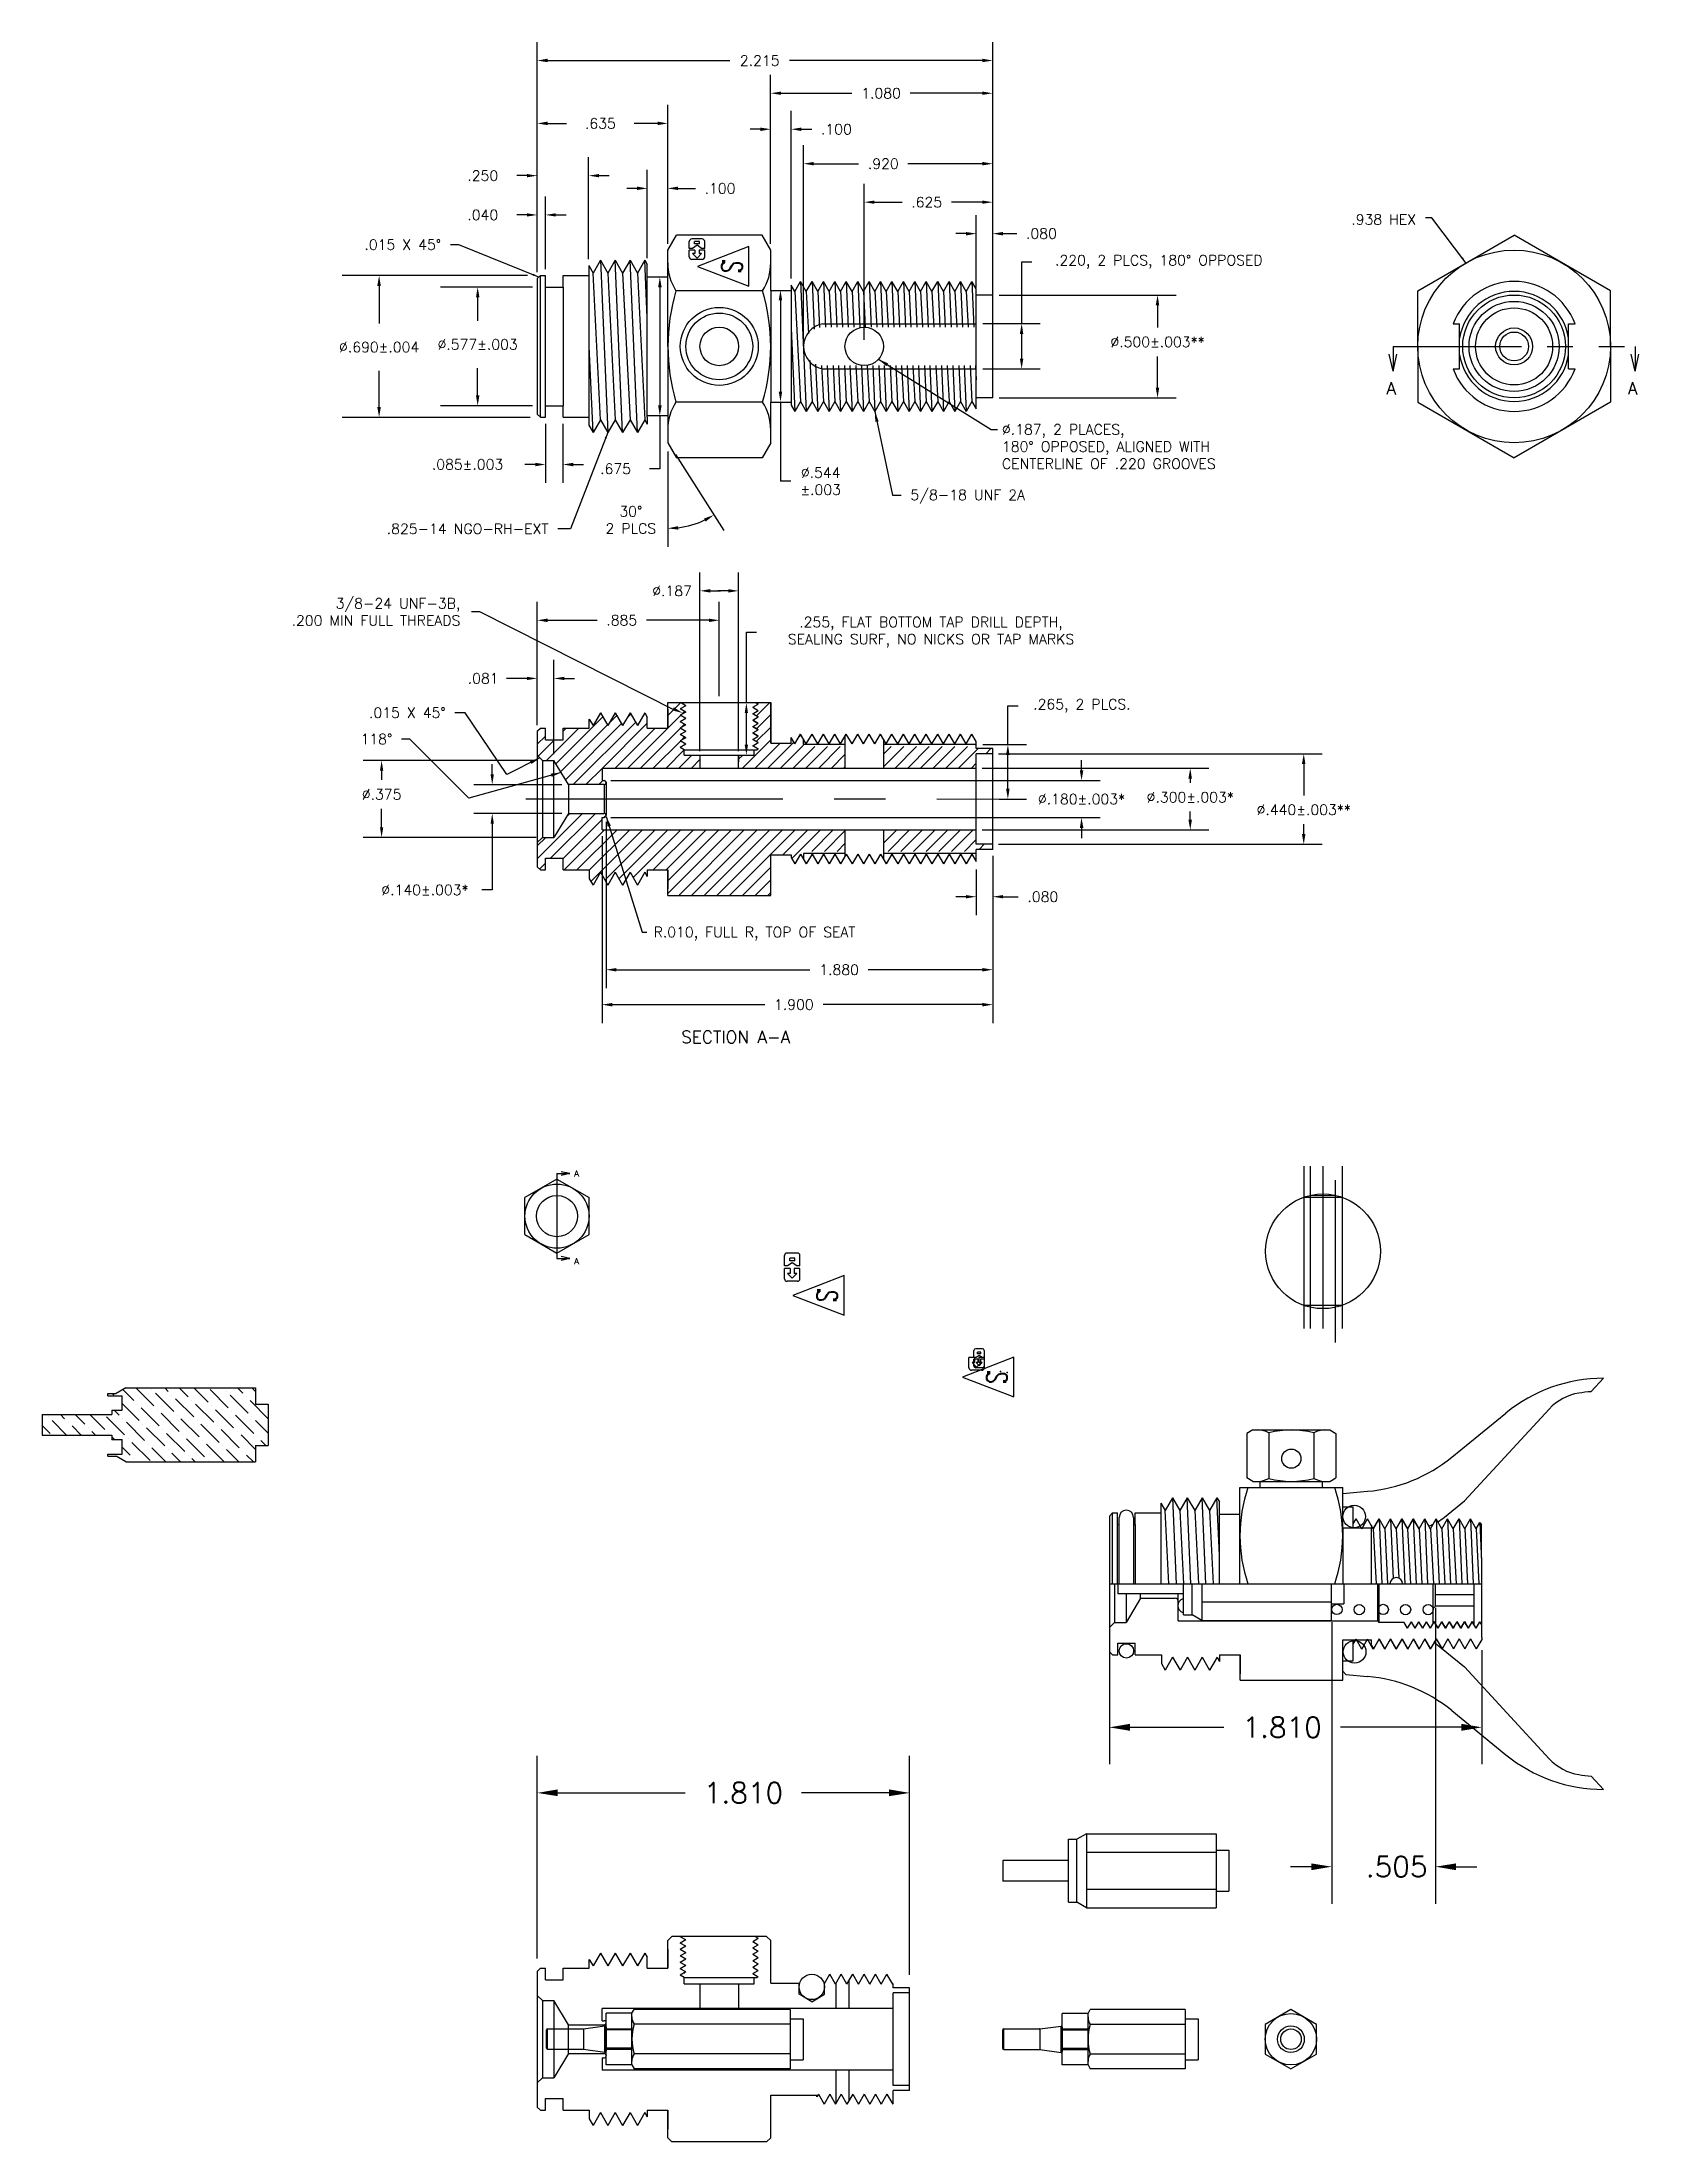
# Model space of a CAD drawing. Extents: x 9.8 to 17.6, y -0.7 to 9.5.
import ezdxf

# ---------------------------------------------------------------- set-up
doc = ezdxf.new("R2010")
doc.units = 0
doc.header["$MEASUREMENT"] = 0
doc.linetypes.add('CENTER', pattern=[2, 1.25, -0.25, 0.25, -0.25])
doc.linetypes.add('PHANTOM2', pattern=[1.25, 0.625, -0.125, 0.125, -0.125, 0.125, -0.125])
doc.layers.get('0').update_dxf_attribs({"linetype": 'CONTINUOUS'})
doc.layers.get('DEFPOINTS').update_dxf_attribs({"linetype": 'CONTINUOUS'})
for name, color, linetype in [('BODY', 2, 'CONTINUOUS'), ('bottle', 6, 'CONTINUOUS'), ('CENTERLINE', 5, 'CENTER'), ('DIM', 9, 'CONTINUOUS'), ('DISK', 5, 'CONTINUOUS'), ('HATCH', 4, 'CONTINUOUS'), ('ORING', 7, 'CONTINUOUS'), ('PHANTOM', 3, 'PHANTOM2'), ('POPPET', 1, 'CONTINUOUS'), ('RETAINER', 3, 'CONTINUOUS'), ('SEAL', 5, 'CONTINUOUS'), ('SPRING', 3, 'CONTINUOUS'), ('TEXT', 3, 'CONTINUOUS'), ('WASHER', 6, 'CONTINUOUS')]:
    doc.layers.add(name, color=color, linetype=linetype)
doc.styles.add('ROMANS', font='romans')
doc.dimstyles.new('FULSCALE', dxfattribs={"dimscale": 0, "dimtxt": 0.1, "dimasz": 0.1, "dimexe": 0.18, "dimexo": 0.063, "dimgap": 0.09, "dimtad": 0, "dimtih": 1, "dimtoh": 1, "dimdec": 3, "dimzin": 4, "dimdsep": 46, "dimtxsty": 'ROMANS', "dimcen": 0.09, "dimadec": 0, "dimazin": 0, "dimtfac": 1, "dimtdec": 3, "dimtofl": 0, "dimtmove": 0, "dimatfit": 3, "dimfxl": 0, "dimtolj": 1, "dimtzin": 4, "dimarcsym": 0})
doc.dimstyles.new('FULSCALE$2', dxfattribs={"dimscale": 0, "dimtxt": 0.1, "dimasz": 0.1, "dimexe": 0.18, "dimexo": 0.063, "dimgap": 0.09, "dimtad": 0, "dimtih": 1, "dimtoh": 1, "dimdec": 0, "dimzin": 4, "dimdsep": 46, "dimtxsty": 'ROMANS', "dimcen": 0.09, "dimadec": 0, "dimazin": 0, "dimtfac": 1, "dimtdec": 0, "dimtofl": 0, "dimtmove": 0, "dimatfit": 3, "dimfxl": 0, "dimtolj": 1, "dimtzin": 4, "dimarcsym": 0})

msp = doc.modelspace()

# ---------------------------------------------------------------- texts
at = {"layer": 'DIM', "char_height": 0.05, "style": 'ROMANS'}
for s, insert, attachment_point in [('.938 HEX', (16.4912, 8.6446), 6), ('{.015 X 45%%d}', (11.7494, 8.5222), 6), ('%%c.187, 2 PLACES,\\P180° OPPOSED, ALIGNED WITH \\PCENTERLINE OF .220 GROOVES', (14.4772, 7.6484), 1), ('%%c.544\\P%%p.003', (13.5954, 7.3715), 5), ('{5/8-18 UNF 2A}', (14.0321, 7.2965), 4), ('{.825-14 NGO-RH-EXT}', (12.2714, 7.1398), 6), ('\\A1;%%c.187', (12.8726, 6.8381), 5), ('3/8-24 UNF-3B,\\P.200 MIN FULL THREADS', (11.8429, 6.7354), 6), ('.015 X 45°', (11.7716, 6.2453), 6), ('{118%%d }', (11.5118, 6.1168), 6), ('R.010, FULL R, TOP OF SEAT', (12.7829, 5.2029), 1)]:
    msp.add_mtext(s, dxfattribs=dict(at, insert=insert, attachment_point=attachment_point))
at = {"layer": 'TEXT', "lineweight": 100, "style": 'ROMANS', "width": 0.67}
for p in [(13.2129, 8.3858), (13.676, 3.3794), (14.5016, 2.9812)]:
    msp.add_text('S', height=0.1, rotation=90, dxfattribs=at).set_placement(p)
at = {"layer": 'TEXT', "attachment_point": 1, "style": 'ROMANS'}
for s, insert, char_height, width in [('{A}', (16.3471, 7.8537), 0.06, 0.1475), ('{A}', (17.5211, 7.8537), 0.06, 0.1475), ('{SECTION A-A}', (12.9173, 4.6976), 0.06, 1.1635), ('{A}', (12.3968, 4.0181), 0.03, 0.0899), ('{A}', (12.3968, 3.5921), 0.03, 0.0899)]:
    msp.add_mtext(s, dxfattribs=dict(at, insert=insert, char_height=char_height, width=width))

# ---------------------------------------------------------------- blocks, each defined once
blk = doc.blocks.new('*D19')
at = {"layer": 'DEFPOINTS', "color": 0}
for p in [(12.217, 8.667), (12.217, 8.357), (12.257, 8.372)]:
    blk.add_point(p, dxfattribs=at)
at = {"layer": 'DIM', "color": 0, "lineweight": -2}
for p, q in [((12.217, 8.388), (12.217, 8.757)), ((12.257, 8.403), (12.257, 8.757)), ((12.167, 8.667), (12.117, 8.667)), ((12.307, 8.667), (12.357, 8.667))]:
    blk.add_line(p, q, dxfattribs=at)
at = {"layer": 'DIM', "color": 0}
for points in [[(12.167, 8.675), (12.167, 8.659), (12.217, 8.667)], [(12.307, 8.675), (12.307, 8.659), (12.257, 8.667)]]:
    blk.add_solid(points, dxfattribs=at)
at = {"layer": 'DIM', "color": 0, "insert": (11.952, 8.667), "char_height": 0.05, "attachment_point": 5, "style": 'ROMANS'}
blk.add_mtext('\\A1;.040', dxfattribs=at)
blk = doc.blocks.new('*D20')
at = {"layer": 'DEFPOINTS', "color": 0}
for p in [(12.257, 7.682), (12.342, 7.682), (12.342, 7.453)]:
    blk.add_point(p, dxfattribs=at)
at = {"layer": 'DIM', "color": 0, "lineweight": -2}
for p, q in [((12.257, 7.651), (12.257, 7.363)), ((12.342, 7.651), (12.342, 7.363)), ((12.207, 7.453), (12.157, 7.453)), ((12.392, 7.453), (12.442, 7.453))]:
    blk.add_line(p, q, dxfattribs=at)
at = {"layer": 'DIM', "color": 0}
for points in [[(12.207, 7.461), (12.207, 7.444), (12.257, 7.453)], [(12.392, 7.461), (12.392, 7.444), (12.342, 7.453)]]:
    blk.add_solid(points, dxfattribs=at)
at = {"layer": 'DIM', "color": 0, "insert": (11.878, 7.453), "char_height": 0.05, "attachment_point": 5, "style": 'ROMANS'}
blk.add_mtext('\\A1;{.085±.003}', dxfattribs=at)
blk = doc.blocks.new('*D21')
at = {"layer": 'DEFPOINTS', "color": 0}
for p in [(12.217, 9.112), (12.852, 8.496), (12.217, 8.357)]:
    blk.add_point(p, dxfattribs=at)
at = {"layer": 'DIM', "color": 0, "lineweight": -2}
for p, q in [((12.217, 8.388), (12.217, 9.202)), ((12.852, 8.527), (12.852, 9.202)), ((12.267, 9.112), (12.359, 9.112)), ((12.802, 9.112), (12.689, 9.112))]:
    blk.add_line(p, q, dxfattribs=at)
at = {"layer": 'DIM', "color": 0}
for points in [[(12.267, 9.121), (12.267, 9.104), (12.217, 9.112)], [(12.802, 9.121), (12.802, 9.104), (12.852, 9.112)]]:
    blk.add_solid(points, dxfattribs=at)
at = {"layer": 'DIM', "color": 0, "insert": (12.524, 9.112), "char_height": 0.05, "attachment_point": 5, "style": 'ROMANS'}
blk.add_mtext('\\A1;.635', dxfattribs=at)
blk = doc.blocks.new('*D22')
at = {"layer": 'DEFPOINTS', "color": 0}
for p in [(12.752, 8.796), (12.852, 8.496), (12.752, 8.426)]:
    blk.add_point(p, dxfattribs=at)
at = {"layer": 'DIM', "color": 0, "lineweight": -2}
for p, q in [((12.702, 8.796), (12.652, 8.796)), ((12.752, 8.457), (12.752, 8.886)), ((12.852, 8.527), (12.852, 8.886)), ((12.902, 8.796), (12.986, 8.796))]:
    blk.add_line(p, q, dxfattribs=at)
at = {"layer": 'DIM', "color": 0}
for points in [[(12.702, 8.805), (12.702, 8.788), (12.752, 8.796)], [(12.902, 8.805), (12.902, 8.788), (12.852, 8.796)]]:
    blk.add_solid(points, dxfattribs=at)
at = {"layer": 'DIM', "color": 0, "insert": (13.106, 8.796), "char_height": 0.05, "attachment_point": 5, "style": 'ROMANS'}
blk.add_mtext('\\A1;.100', dxfattribs=at)
blk = doc.blocks.new('*D23')
at = {"layer": 'DEFPOINTS', "color": 0}
for p in [(11.46, 6.013), (12.242, 6.013), (12.242, 5.638)]:
    blk.add_point(p, dxfattribs=at)
at = {"layer": 'DIM', "color": 0, "lineweight": -2}
for p, q in [((12.211, 6.013), (11.37, 6.013)), ((11.46, 5.963), (11.46, 5.918)), ((11.46, 5.688), (11.46, 5.778)), ((12.211, 5.638), (11.37, 5.638))]:
    blk.add_line(p, q, dxfattribs=at)
at = {"layer": 'DIM', "color": 0}
for points in [[(11.452, 5.963), (11.468, 5.963), (11.46, 6.013)], [(11.452, 5.688), (11.468, 5.688), (11.46, 5.638)]]:
    blk.add_solid(points, dxfattribs=at)
at = {"layer": 'DIM', "color": 0, "insert": (11.46, 5.848), "char_height": 0.05, "attachment_point": 5, "style": 'ROMANS'}
blk.add_mtext('\\A1;%%c.375', dxfattribs=at)
blk = doc.blocks.new('*D24')
at = {"layer": 'DEFPOINTS', "color": 0}
for p in [(12.257, 8.316), (11.927, 7.739), (12.257, 7.739)]:
    blk.add_point(p, dxfattribs=at)
at = {"layer": 'DIM', "color": 0, "lineweight": -2}
for p, q in [((12.194, 8.316), (11.747, 8.316)), ((11.927, 8.266), (11.927, 8.152)), ((11.927, 7.789), (11.927, 7.922)), ((12.194, 7.739), (11.747, 7.739))]:
    blk.add_line(p, q, dxfattribs=at)
at = {"layer": 'DIM', "color": 0}
for points in [[(11.919, 8.266), (11.936, 8.266), (11.927, 8.316)], [(11.919, 7.789), (11.936, 7.789), (11.927, 7.739)]]:
    blk.add_solid(points, dxfattribs=at)
at = {"layer": 'DIM', "color": 0, "insert": (11.927, 8.037), "char_height": 0.05, "attachment_point": 5, "style": 'ROMANS'}
blk.add_mtext('\\A1;%%c.577±.003', dxfattribs=at)
blk = doc.blocks.new('*D25')
at = {"layer": 'DEFPOINTS', "color": 0}
for p in [(12.232, 8.372), (11.448, 7.682), (12.245, 7.682)]:
    blk.add_point(p, dxfattribs=at)
at = {"layer": 'DIM', "color": 0, "lineweight": -2}
for p, q in [((12.169, 8.372), (11.268, 8.372)), ((11.448, 8.322), (11.448, 8.139)), ((11.448, 7.732), (11.448, 7.909)), ((12.182, 7.682), (11.268, 7.682))]:
    blk.add_line(p, q, dxfattribs=at)
at = {"layer": 'DIM', "color": 0}
for points in [[(11.439, 8.322), (11.456, 8.322), (11.448, 8.372)], [(11.439, 7.732), (11.456, 7.732), (11.448, 7.682)]]:
    blk.add_solid(points, dxfattribs=at)
at = {"layer": 'DIM', "color": 0, "insert": (11.448, 8.024), "char_height": 0.05, "attachment_point": 5, "style": 'ROMANS'}
blk.add_mtext('\\A1;%%c.690±.004', dxfattribs=at)
blk = doc.blocks.new('*D26')
at = {"layer": 'DEFPOINTS', "color": 0}
for p in [(12.852, 7.559), (12.852, 7.559), (12.852, 7.547), (12.872, 7.527), (13.006, 7.171)]:
    blk.add_point(p, dxfattribs=at)
at = {"layer": 'DIM', "color": 0, "lineweight": -2}
for p, q in [((12.852, 7.516), (12.852, 7.052)), ((12.889, 7.501), (13.124, 7.131))]:
    blk.add_line(p, q, dxfattribs=at)
blk.add_arc((12.852, 7.559), 0.417, 276.8729, 295.5871, dxfattribs=at)
at = {"layer": 'DIM', "color": 0}
for points in [[(12.903, 7.136), (12.902, 7.153), (12.852, 7.142)], [(13.028, 7.19), (13.036, 7.175), (13.076, 7.207)]]:
    blk.add_solid(points, dxfattribs=at)
at = {"layer": 'DIM', "color": 0, "insert": (12.672, 7.183), "char_height": 0.05, "attachment_point": 5, "style": 'ROMANS'}
blk.add_mtext('\\A1;30°\\P2 PLCS', dxfattribs=at)
blk = doc.blocks.new('*D27')
at = {"layer": 'DEFPOINTS', "color": 0}
for p in [(12.467, 8.858), (12.467, 8.42), (12.217, 8.357)]:
    blk.add_point(p, dxfattribs=at)
at = {"layer": 'DIM', "color": 0, "lineweight": -2}
for p, q in [((12.217, 8.388), (12.217, 8.948)), ((12.467, 8.451), (12.467, 8.948)), ((12.167, 8.858), (12.117, 8.858)), ((12.517, 8.858), (12.567, 8.858))]:
    blk.add_line(p, q, dxfattribs=at)
at = {"layer": 'DIM', "color": 0}
for points in [[(12.167, 8.866), (12.167, 8.85), (12.217, 8.858)], [(12.517, 8.866), (12.517, 8.85), (12.467, 8.858)]]:
    blk.add_solid(points, dxfattribs=at)
at = {"layer": 'DIM', "color": 0, "insert": (11.952, 8.858), "char_height": 0.05, "attachment_point": 5, "style": 'ROMANS'}
blk.add_mtext('\\A1;.250', dxfattribs=at)
blk = doc.blocks.new('*D28')
at = {"layer": 'DEFPOINTS', "color": 0}
for p in [(11.998, 5.895), (12.368, 5.895), (12.368, 5.755)]:
    blk.add_point(p, dxfattribs=at)
at = {"layer": 'DIM', "color": 0, "lineweight": -2}
for p, q in [((11.998, 5.945), (11.998, 5.995)), ((12.337, 5.895), (11.908, 5.895)), ((12.337, 5.755), (11.908, 5.755)), ((11.998, 5.705), (11.998, 5.383)), ((11.998, 5.383), (11.948, 5.383))]:
    blk.add_line(p, q, dxfattribs=at)
at = {"layer": 'DIM', "color": 0}
for points in [[(11.99, 5.945), (12.006, 5.945), (11.998, 5.895)], [(11.99, 5.705), (12.006, 5.705), (11.998, 5.755)]]:
    blk.add_solid(points, dxfattribs=at)
at = {"layer": 'DIM', "color": 0, "insert": (11.671, 5.383), "char_height": 0.05, "attachment_point": 5, "style": 'ROMANS'}
blk.add_mtext('\\A1;%%c.140±.003*', dxfattribs=at)
blk = doc.blocks.new('*D29')
at = {"layer": 'DEFPOINTS', "color": 0}
for p in [(12.761, 8.365), (12.761, 7.69), (12.813, 7.69)]:
    blk.add_point(p, dxfattribs=at)
at = {"layer": 'DIM', "color": 0, "lineweight": -2}
for p, q in [((12.813, 8.315), (12.813, 7.74)), ((12.813, 7.69), (12.813, 7.432)), ((12.813, 7.432), (12.763, 7.432))]:
    blk.add_line(p, q, dxfattribs=at)
at = {"layer": 'DIM', "color": 0}
for points in [[(12.805, 8.315), (12.822, 8.315), (12.813, 8.365)], [(12.805, 7.74), (12.822, 7.74), (12.813, 7.69)]]:
    blk.add_solid(points, dxfattribs=at)
at = {"layer": 'DIM', "color": 0, "insert": (12.598, 7.432), "char_height": 0.05, "attachment_point": 5, "style": 'ROMANS'}
blk.add_mtext('\\A1;.675', dxfattribs=at)
blk = doc.blocks.new('*D32')
at = {"layer": 'DEFPOINTS', "color": 0}
for p in [(12.298, 6.412), (12.217, 6.155), (12.298, 6.013)]:
    blk.add_point(p, dxfattribs=at)
at = {"layer": 'DIM', "color": 0, "lineweight": -2}
for p, q in [((12.217, 6.187), (12.217, 6.502)), ((12.298, 6.044), (12.298, 6.502)), ((12.167, 6.412), (12.067, 6.412)), ((12.348, 6.412), (12.398, 6.412))]:
    blk.add_line(p, q, dxfattribs=at)
at = {"layer": 'DIM', "color": 0}
for points in [[(12.167, 6.42), (12.167, 6.404), (12.217, 6.412)], [(12.348, 6.42), (12.348, 6.404), (12.298, 6.412)]]:
    blk.add_solid(points, dxfattribs=at)
at = {"layer": 'DIM', "color": 0, "insert": (11.954, 6.412), "char_height": 0.05, "attachment_point": 5, "style": 'ROMANS'}
blk.add_mtext('\\A1;.081', dxfattribs=at)
blk = doc.blocks.new('*D33')
at = {"layer": 'DEFPOINTS', "color": 0}
for p in [(14.349, 5.975), (15.393, 5.975), (14.349, 5.675)]:
    blk.add_point(p, dxfattribs=at)
at = {"layer": 'DIM', "color": 0, "lineweight": -2}
for p, q in [((14.381, 5.975), (15.483, 5.975)), ((15.393, 5.925), (15.393, 5.904)), ((15.393, 5.725), (15.393, 5.764)), ((14.381, 5.675), (15.483, 5.675))]:
    blk.add_line(p, q, dxfattribs=at)
at = {"layer": 'DIM', "color": 0}
for points in [[(15.384, 5.925), (15.401, 5.925), (15.393, 5.975)], [(15.384, 5.725), (15.401, 5.725), (15.393, 5.675)]]:
    blk.add_solid(points, dxfattribs=at)
at = {"layer": 'DIM', "color": 0, "insert": (15.393, 5.834), "char_height": 0.05, "attachment_point": 5, "style": 'ROMANS'}
blk.add_mtext('\\A1;%%c.300±.003*', dxfattribs=at)
blk = doc.blocks.new('*D34')
at = {"layer": 'DEFPOINTS', "color": 0}
for p in [(14.431, 8.277), (15.234, 8.277), (14.431, 7.777)]:
    blk.add_point(p, dxfattribs=at)
at = {"layer": 'DIM', "color": 0, "lineweight": -2}
for p, q in [((14.463, 8.277), (15.324, 8.277)), ((15.234, 8.227), (15.234, 8.119)), ((15.234, 7.827), (15.234, 7.979)), ((14.463, 7.777), (15.324, 7.777))]:
    blk.add_line(p, q, dxfattribs=at)
at = {"layer": 'DIM', "color": 0}
for points in [[(15.225, 8.227), (15.242, 8.227), (15.234, 8.277)], [(15.225, 7.827), (15.242, 7.827), (15.234, 7.777)]]:
    blk.add_solid(points, dxfattribs=at)
at = {"layer": 'DIM', "color": 0, "insert": (15.234, 8.049), "char_height": 0.05, "attachment_point": 5, "style": 'ROMANS'}
blk.add_mtext('\\A1;%%c.500±.003**', dxfattribs=at)
blk = doc.blocks.new('*D35')
at = {"layer": 'DEFPOINTS', "color": 0}
for p in [(14.352, 8.576), (14.352, 8.283), (14.432, 8.283)]:
    blk.add_point(p, dxfattribs=at)
at = {"layer": 'DIM', "color": 0, "lineweight": -2}
for p, q in [((14.352, 8.314), (14.352, 8.666)), ((14.432, 8.314), (14.432, 8.666)), ((14.302, 8.576), (14.252, 8.576)), ((14.482, 8.576), (14.549, 8.576))]:
    blk.add_line(p, q, dxfattribs=at)
at = {"layer": 'DIM', "color": 0}
for points in [[(14.302, 8.584), (14.302, 8.567), (14.352, 8.576)], [(14.482, 8.584), (14.482, 8.567), (14.432, 8.576)]]:
    blk.add_solid(points, dxfattribs=at)
at = {"layer": 'DIM', "color": 0, "insert": (14.669, 8.576), "char_height": 0.05, "attachment_point": 5, "style": 'ROMANS'}
blk.add_mtext('\\A1;.080', dxfattribs=at)
blk = doc.blocks.new('*D36')
at = {"layer": 'DEFPOINTS', "color": 0}
for p in [(14.432, 5.58), (14.352, 5.513), (14.432, 5.35)]:
    blk.add_point(p, dxfattribs=at)
at = {"layer": 'DIM', "color": 0, "lineweight": -2}
for p, q in [((14.432, 5.549), (14.432, 5.26)), ((14.352, 5.482), (14.352, 5.26)), ((14.302, 5.35), (14.252, 5.35)), ((14.482, 5.35), (14.556, 5.35))]:
    blk.add_line(p, q, dxfattribs=at)
at = {"layer": 'DIM', "color": 0}
for points in [[(14.302, 5.358), (14.302, 5.342), (14.352, 5.35)], [(14.482, 5.358), (14.482, 5.342), (14.432, 5.35)]]:
    blk.add_solid(points, dxfattribs=at)
at = {"layer": 'DIM', "color": 0, "insert": (14.676, 5.35), "char_height": 0.05, "attachment_point": 5, "style": 'ROMANS'}
blk.add_mtext('\\A1;.080', dxfattribs=at)
blk = doc.blocks.new('*X37')
at = {"color": 0}
for p, q in [((1.573, 5.781), (1.52, 5.834)), ((1.671, 5.754), (1.583, 5.842)), ((1.662, 5.834), (1.662, 5.834)), ((1.741, 5.825), (1.724, 5.842)), ((1.838, 5.798), (1.795, 5.842)), ((1.936, 5.772), (1.865, 5.842)), ((2.033, 5.745), (1.945, 5.834)), ((2.024, 5.825), (2.024, 5.825)), ((2.104, 5.816), (2.078, 5.842)), ((2.165, 5.825), (2.148, 5.842)), ((1.476, 5.807), (1.468, 5.815)), ((1.503, 5.71), (1.478, 5.734)), ((1.6, 5.683), (1.517, 5.766)), ((1.591, 5.763), (1.591, 5.763)), ((1.697, 5.657), (1.609, 5.745)), ((1.768, 5.728), (1.679, 5.816)), ((1.688, 5.736), (1.688, 5.736)), ((1.759, 5.807), (1.759, 5.807)), ((1.865, 5.701), (1.777, 5.789)), ((1.856, 5.781), (1.856, 5.781)), ((1.962, 5.675), (1.874, 5.763)), ((1.953, 5.754), (1.953, 5.754)), ((2.059, 5.648), (1.971, 5.736)), ((2.13, 5.719), (2.042, 5.807)), ((2.051, 5.728), (2.051, 5.728)), ((2.121, 5.798), (2.121, 5.798)), ((2.227, 5.692), (2.139, 5.781)), ((1.167, 5.621), (1.127, 5.661)), ((1.158, 5.701), (1.158, 5.701)), ((1.247, 5.612), (1.176, 5.683)), ((1.237, 5.692), (1.217, 5.712)), ((1.255, 5.675), (1.255, 5.675)), ((1.317, 5.612), (1.273, 5.657)), ((1.335, 5.666), (1.288, 5.712)), ((1.352, 5.648), (1.352, 5.648)), ((1.432, 5.639), (1.359, 5.712)), ((1.388, 5.612), (1.37, 5.63)), ((1.529, 5.613), (1.441, 5.701)), ((1.45, 5.621), (1.45, 5.621)), ((1.52, 5.692), (1.52, 5.692)), ((1.626, 5.586), (1.538, 5.675)), ((1.618, 5.666), (1.618, 5.666)), ((1.724, 5.56), (1.635, 5.648)), ((1.794, 5.63), (1.706, 5.719)), ((1.715, 5.639), (1.715, 5.639)), ((1.821, 5.533), (1.732, 5.621)), ((1.785, 5.71), (1.785, 5.71)), ((1.892, 5.604), (1.803, 5.692)), ((1.883, 5.683), (1.883, 5.683)), ((1.989, 5.577), (1.9, 5.666)), ((1.98, 5.657), (1.98, 5.657)), ((2.086, 5.551), (1.998, 5.639)), ((2.157, 5.621), (2.068, 5.71)), ((2.077, 5.63), (2.077, 5.63)), ((2.148, 5.701), (2.148, 5.701)), ((2.227, 5.622), (2.166, 5.683)), ((1.481, 5.59), (1.467, 5.604)), ((1.556, 5.515), (1.517, 5.554)), ((1.547, 5.595), (1.547, 5.595)), ((1.653, 5.489), (1.564, 5.577)), ((1.644, 5.568), (1.644, 5.568)), ((1.73, 5.482), (1.662, 5.551)), ((1.741, 5.542), (1.741, 5.542)), ((1.801, 5.482), (1.759, 5.524)), ((1.812, 5.613), (1.812, 5.613)), ((1.918, 5.507), (1.83, 5.595)), ((1.909, 5.586), (1.909, 5.586)), ((2.013, 5.482), (1.927, 5.568)), ((2.006, 5.56), (2.006, 5.56)), ((2.084, 5.482), (2.024, 5.542)), ((2.165, 5.542), (2.095, 5.613)), ((2.104, 5.533), (2.104, 5.533)), ((2.174, 5.604), (2.174, 5.604)), ((2.216, 5.562), (2.192, 5.586)), ((1.495, 5.505), (1.494, 5.507)), ((1.573, 5.498), (1.573, 5.498)), ((1.838, 5.515), (1.838, 5.515)), ((1.872, 5.482), (1.856, 5.498)), ((1.936, 5.489), (1.936, 5.489)), ((2.155, 5.482), (2.121, 5.515))]:
    blk.add_line(p, q, dxfattribs=at)
blk = doc.blocks.new('*D38')
at = {"layer": 'BODY', "color": 0, "lineweight": -2}
for p, q in [((15, 1.731), (15, 1.129)), ((16.811, 1.684), (16.811, 1.129)), ((15.1, 1.309), (15.557, 1.309)), ((16.711, 1.309), (16.123, 1.309))]:
    blk.add_line(p, q, dxfattribs=at)
at = {"layer": 'BODY', "color": 0}
for points in [[(15.1, 1.326), (15.1, 1.292), (15, 1.309)], [(16.711, 1.326), (16.711, 1.292), (16.811, 1.309)]]:
    blk.add_solid(points, dxfattribs=at)
at = {"layer": 'DEFPOINTS', "color": 0}
for p in [(15, 1.794), (16.811, 1.747), (16.811, 1.309)]:
    blk.add_point(p, dxfattribs=at)
at = {"layer": 'BODY', "color": 0, "insert": (15.84, 1.309), "char_height": 0.1, "attachment_point": 5, "style": 'ROMANS'}
blk.add_mtext('\\A1;1.810', dxfattribs=at)
blk = doc.blocks.new('*D39')
at = {"layer": 'BODY', "color": 0, "lineweight": -2}
for p, q in [((12.217, 0.185), (12.217, 1.17)), ((14.028, 0.105), (14.028, 1.17)), ((12.317, 0.99), (12.937, 0.99)), ((13.928, 0.99), (13.502, 0.99))]:
    blk.add_line(p, q, dxfattribs=at)
at = {"layer": 'BODY', "color": 0}
for points in [[(12.317, 1.007), (12.317, 0.974), (12.217, 0.99)], [(13.928, 1.007), (13.928, 0.974), (14.028, 0.99)]]:
    blk.add_solid(points, dxfattribs=at)
at = {"layer": 'DEFPOINTS', "color": 0}
for p in [(14.028, 0.99), (12.217, 0.122), (14.028, 0.042)]:
    blk.add_point(p, dxfattribs=at)
at = {"layer": 'BODY', "color": 0, "insert": (13.22, 0.99), "char_height": 0.1, "attachment_point": 5, "style": 'ROMANS'}
blk.add_mtext('\\A1;1.810', dxfattribs=at)
blk = doc.blocks.new('*D40')
at = {"layer": 'DEFPOINTS', "color": 0}
for p in [(12.543, 5.915), (14.864, 5.915), (12.543, 5.735)]:
    blk.add_point(p, dxfattribs=at)
at = {"layer": 'DIM', "color": 0, "lineweight": -2}
for p, q in [((14.864, 5.965), (14.864, 6.015)), ((12.575, 5.915), (14.954, 5.915)), ((12.575, 5.735), (14.954, 5.735)), ((14.864, 5.685), (14.864, 5.635))]:
    blk.add_line(p, q, dxfattribs=at)
at = {"layer": 'DIM', "color": 0}
for points in [[(14.856, 5.965), (14.873, 5.965), (14.864, 5.915)], [(14.856, 5.685), (14.873, 5.685), (14.864, 5.735)]]:
    blk.add_solid(points, dxfattribs=at)
at = {"layer": 'DIM', "color": 0, "insert": (14.864, 5.825), "char_height": 0.05, "attachment_point": 5, "style": 'ROMANS'}
blk.add_mtext('\\A1;%%c.180±.003*', dxfattribs=at)
blk = doc.blocks.new('*D41')
at = {"layer": 'DEFPOINTS', "color": 0}
for p in [(14.429, 6.045), (15.945, 6.045), (14.429, 5.605)]:
    blk.add_point(p, dxfattribs=at)
at = {"layer": 'DIM', "color": 0, "lineweight": -2}
for p, q in [((14.461, 6.045), (16.035, 6.045)), ((15.945, 5.995), (15.945, 5.843)), ((15.945, 5.655), (15.945, 5.703)), ((14.461, 5.605), (16.035, 5.605))]:
    blk.add_line(p, q, dxfattribs=at)
at = {"layer": 'DIM', "color": 0}
for points in [[(15.936, 5.995), (15.953, 5.995), (15.945, 6.045)], [(15.936, 5.655), (15.953, 5.655), (15.945, 5.605)]]:
    blk.add_solid(points, dxfattribs=at)
at = {"layer": 'DIM', "color": 0, "insert": (15.945, 5.773), "char_height": 0.05, "attachment_point": 5, "style": 'ROMANS'}
blk.add_mtext('\\A1;%%c.440±.003**', dxfattribs=at)
blk = doc.blocks.new('*D42')
at = {"layer": 'DEFPOINTS', "color": 0}
for p in [(13.234, 6.294), (13.352, 6.294), (13.272, 6.039)]:
    blk.add_point(p, dxfattribs=at)
at = {"layer": 'DIM', "color": 0, "lineweight": -2}
for p, q in [((13.234, 6.294), (13.234, 6.637)), ((13.234, 6.637), (13.284, 6.637)), ((13.234, 6.089), (13.234, 6.244))]:
    blk.add_line(p, q, dxfattribs=at)
at = {"layer": 'DIM', "color": 0}
for points in [[(13.226, 6.244), (13.242, 6.244), (13.234, 6.294)], [(13.226, 6.089), (13.242, 6.089), (13.234, 6.039)]]:
    blk.add_solid(points, dxfattribs=at)
at = {"layer": 'DIM', "color": 0, "insert": (14.132, 6.637), "char_height": 0.05, "attachment_point": 5, "style": 'ROMANS'}
blk.add_mtext('\\A1;.255, FLAT BOTTOM TAP DRILL DEPTH,\\PSEALING SURF, NO NICKS OR TAP MARKS', dxfattribs=at)
blk = doc.blocks.new('*D43')
at = {"layer": 'BODY', "color": 0, "lineweight": -2}
for p, q in [((16.586, 1.89), (16.586, 0.451)), ((16.081, 1.82), (16.081, 0.451)), ((15.981, 0.631), (15.881, 0.631)), ((16.686, 0.631), (16.786, 0.631))]:
    blk.add_line(p, q, dxfattribs=at)
at = {"layer": 'BODY', "color": 0}
for points in [[(15.981, 0.647), (15.981, 0.614), (16.081, 0.631)], [(16.686, 0.647), (16.686, 0.614), (16.586, 0.631)]]:
    blk.add_solid(points, dxfattribs=at)
at = {"layer": 'DEFPOINTS', "color": 0}
for p in [(16.586, 1.953), (16.081, 1.883), (16.081, 0.631)]:
    blk.add_point(p, dxfattribs=at)
at = {"layer": 'BODY', "color": 0, "insert": (16.397, 0.631), "char_height": 0.1, "attachment_point": 5, "style": 'ROMANS'}
blk.add_mtext('\\A1;.505', dxfattribs=at)
blk = doc.blocks.new('*D44')
at = {"layer": 'DEFPOINTS', "color": 0}
for p in [(13.102, 6.695), (13.102, 6.294), (12.217, 6.154)]:
    blk.add_point(p, dxfattribs=at)
at = {"layer": 'DIM', "color": 0, "lineweight": -2}
for p, q in [((12.217, 6.185), (12.217, 6.785)), ((13.102, 6.326), (13.102, 6.785)), ((12.267, 6.695), (12.508, 6.695)), ((13.052, 6.695), (12.748, 6.695))]:
    blk.add_line(p, q, dxfattribs=at)
at = {"layer": 'DIM', "color": 0}
for points in [[(12.267, 6.703), (12.267, 6.686), (12.217, 6.695)], [(13.052, 6.703), (13.052, 6.686), (13.102, 6.695)]]:
    blk.add_solid(points, dxfattribs=at)
at = {"layer": 'DIM', "color": 0, "insert": (12.628, 6.695), "char_height": 0.05, "attachment_point": 5, "style": 'ROMANS'}
blk.add_mtext('\\A1;.885', dxfattribs=at)
blk = doc.blocks.new('*D45')
at = {"layer": 'DEFPOINTS', "color": 0}
for p in [(12.217, 9.418), (12.217, 8.357), (14.432, 8.277)]:
    blk.add_point(p, dxfattribs=at)
at = {"layer": 'DIM', "color": 0, "lineweight": -2}
for p, q in [((12.217, 8.389), (12.217, 9.508)), ((14.432, 8.309), (14.432, 9.508)), ((12.267, 9.418), (13.154, 9.418)), ((14.382, 9.418), (13.444, 9.418))]:
    blk.add_line(p, q, dxfattribs=at)
at = {"layer": 'DIM', "color": 0}
for points in [[(12.267, 9.427), (12.267, 9.41), (12.217, 9.418)], [(14.382, 9.427), (14.382, 9.41), (14.432, 9.418)]]:
    blk.add_solid(points, dxfattribs=at)
at = {"layer": 'DIM', "color": 0, "insert": (13.299, 9.418), "char_height": 0.05, "attachment_point": 5, "style": 'ROMANS'}
blk.add_mtext('\\A1;2.215', dxfattribs=at)
blk = doc.blocks.new('*D46')
at = {"layer": 'DEFPOINTS', "color": 0}
for p in [(14.432, 9.259), (13.352, 8.496), (14.432, 8.277)]:
    blk.add_point(p, dxfattribs=at)
at = {"layer": 'DIM', "color": 0, "lineweight": -2}
for p, q in [((13.352, 8.527), (13.352, 9.349)), ((14.432, 8.309), (14.432, 9.349)), ((13.402, 9.259), (13.747, 9.259)), ((14.382, 9.259), (14.03, 9.259))]:
    blk.add_line(p, q, dxfattribs=at)
at = {"layer": 'DIM', "color": 0}
for points in [[(13.402, 9.267), (13.402, 9.251), (13.352, 9.259)], [(14.382, 9.267), (14.382, 9.251), (14.432, 9.259)]]:
    blk.add_solid(points, dxfattribs=at)
at = {"layer": 'DIM', "color": 0, "insert": (13.889, 9.259), "char_height": 0.05, "attachment_point": 5, "style": 'ROMANS'}
blk.add_mtext('\\A1;1.080', dxfattribs=at)
blk = doc.blocks.new('*D47')
at = {"layer": 'DEFPOINTS', "color": 0}
for p in [(14.352, 8.138), (14.573, 8.138), (14.352, 7.918)]:
    blk.add_point(p, dxfattribs=at)
at = {"layer": 'DIM', "color": 0, "lineweight": -2}
for p, q in [((14.573, 8.138), (14.573, 8.439)), ((14.573, 8.439), (14.623, 8.439)), ((14.384, 8.138), (14.663, 8.138)), ((14.573, 7.968), (14.573, 8.088)), ((14.384, 7.918), (14.663, 7.918))]:
    blk.add_line(p, q, dxfattribs=at)
at = {"layer": 'DIM', "color": 0}
for points in [[(14.564, 8.088), (14.581, 8.088), (14.573, 8.138)], [(14.564, 7.968), (14.581, 7.968), (14.573, 7.918)]]:
    blk.add_solid(points, dxfattribs=at)
at = {"layer": 'DIM', "color": 0, "insert": (15.24, 8.439), "char_height": 0.05, "attachment_point": 5, "style": 'ROMANS'}
blk.add_mtext('\\A1;.220, 2 PLCS, 180° OPPOSED', dxfattribs=at)
blk = doc.blocks.new('*D48')
at = {"layer": 'DEFPOINTS', "color": 0}
for p in [(14.432, 8.729), (14.432, 8.277), (13.807, 8.027)]:
    blk.add_point(p, dxfattribs=at)
at = {"layer": 'DIM', "color": 0, "lineweight": -2}
for p, q in [((13.807, 8.059), (13.807, 8.819)), ((14.432, 8.309), (14.432, 8.819)), ((13.857, 8.729), (13.991, 8.729)), ((14.382, 8.729), (14.231, 8.729))]:
    blk.add_line(p, q, dxfattribs=at)
at = {"layer": 'DIM', "color": 0}
for points in [[(13.857, 8.737), (13.857, 8.721), (13.807, 8.729)], [(14.382, 8.737), (14.382, 8.721), (14.432, 8.729)]]:
    blk.add_solid(points, dxfattribs=at)
at = {"layer": 'DIM', "color": 0, "insert": (14.111, 8.729), "char_height": 0.05, "attachment_point": 5, "style": 'ROMANS'}
blk.add_mtext('\\A1;.625', dxfattribs=at)
blk = doc.blocks.new('*D49')
at = {"layer": 'DEFPOINTS', "color": 0}
for p in [(13.452, 9.084), (13.352, 8.496), (13.452, 8.326)]:
    blk.add_point(p, dxfattribs=at)
at = {"layer": 'DIM', "color": 0, "lineweight": -2}
for p, q in [((13.352, 8.527), (13.352, 9.174)), ((13.452, 8.357), (13.452, 9.174)), ((13.302, 9.084), (13.252, 9.084)), ((13.502, 9.084), (13.552, 9.084))]:
    blk.add_line(p, q, dxfattribs=at)
at = {"layer": 'DIM', "color": 0}
for points in [[(13.302, 9.092), (13.302, 9.075), (13.352, 9.084)], [(13.502, 9.092), (13.502, 9.075), (13.452, 9.084)]]:
    blk.add_solid(points, dxfattribs=at)
at = {"layer": 'DIM', "color": 0, "insert": (13.672, 9.084), "char_height": 0.05, "attachment_point": 5, "style": 'ROMANS'}
blk.add_mtext('\\A1;.100', dxfattribs=at)
blk = doc.blocks.new('*D50')
at = {"layer": 'DEFPOINTS', "color": 0}
for p in [(14.352, 6.09), (14.506, 6.09), (14.432, 5.825)]:
    blk.add_point(p, dxfattribs=at)
at = {"layer": 'DIM', "color": 0, "lineweight": -2}
for p, q in [((14.506, 6.09), (14.506, 6.279)), ((14.506, 6.279), (14.556, 6.279)), ((14.384, 6.09), (14.596, 6.09)), ((14.506, 5.875), (14.506, 6.04)), ((14.464, 5.825), (14.596, 5.825))]:
    blk.add_line(p, q, dxfattribs=at)
at = {"layer": 'DIM', "color": 0}
for points in [[(14.497, 6.04), (14.514, 6.04), (14.506, 6.09)], [(14.497, 5.875), (14.514, 5.875), (14.506, 5.825)]]:
    blk.add_solid(points, dxfattribs=at)
at = {"layer": 'DIM', "color": 0, "insert": (14.866, 6.279), "char_height": 0.05, "attachment_point": 5, "style": 'ROMANS'}
blk.add_mtext('\\A1;.265, 2 PLCS.', dxfattribs=at)
blk = doc.blocks.new('*D51')
at = {"layer": 'DEFPOINTS', "color": 0}
for p in [(12.532, 5.675), (14.432, 5.58), (12.532, 4.825)]:
    blk.add_point(p, dxfattribs=at)
at = {"layer": 'DIM', "color": 0, "lineweight": -2}
for p, q in [((12.532, 5.644), (12.532, 4.735)), ((14.432, 5.549), (14.432, 4.735)), ((12.582, 4.825), (13.324, 4.825)), ((14.382, 4.825), (13.607, 4.825))]:
    blk.add_line(p, q, dxfattribs=at)
at = {"layer": 'DIM', "color": 0}
for points in [[(12.582, 4.833), (12.582, 4.816), (12.532, 4.825)], [(14.382, 4.833), (14.382, 4.816), (14.432, 4.825)]]:
    blk.add_solid(points, dxfattribs=at)
at = {"layer": 'DIM', "color": 0, "insert": (13.465, 4.825), "char_height": 0.05, "attachment_point": 5, "style": 'ROMANS'}
blk.add_mtext('\\A1;1.900', dxfattribs=at)
blk = doc.blocks.new('*D52')
at = {"layer": 'DEFPOINTS', "color": 0}
for p in [(12.552, 5.746), (14.432, 5.58), (12.552, 4.995)]:
    blk.add_point(p, dxfattribs=at)
at = {"layer": 'DIM', "color": 0, "lineweight": -2}
for p, q in [((12.552, 5.715), (12.552, 4.905)), ((14.432, 5.549), (14.432, 4.905)), ((12.602, 4.995), (13.543, 4.995)), ((14.382, 4.995), (13.826, 4.995))]:
    blk.add_line(p, q, dxfattribs=at)
at = {"layer": 'DIM', "color": 0}
for points in [[(12.602, 5.003), (12.602, 4.986), (12.552, 4.995)], [(14.382, 5.003), (14.382, 4.986), (14.432, 4.995)]]:
    blk.add_solid(points, dxfattribs=at)
at = {"layer": 'DIM', "color": 0, "insert": (13.685, 4.995), "char_height": 0.05, "attachment_point": 5, "style": 'ROMANS'}
blk.add_mtext('\\A1;1.880', dxfattribs=at)
blk = doc.blocks.new('*D53')
at = {"layer": 'DEFPOINTS', "color": 0}
for p in [(13.512, 8.916), (13.512, 8.028), (14.432, 8.027)]:
    blk.add_point(p, dxfattribs=at)
at = {"layer": 'DIM', "color": 0, "lineweight": -2}
for p, q in [((13.512, 8.059), (13.512, 9.006)), ((14.432, 8.059), (14.432, 9.006)), ((13.562, 8.916), (13.78, 8.916)), ((14.382, 8.916), (14.02, 8.916))]:
    blk.add_line(p, q, dxfattribs=at)
at = {"layer": 'DIM', "color": 0}
for points in [[(13.562, 8.925), (13.562, 8.908), (13.512, 8.916)], [(14.382, 8.925), (14.382, 8.908), (14.432, 8.916)]]:
    blk.add_solid(points, dxfattribs=at)
at = {"layer": 'DIM', "color": 0, "insert": (13.9, 8.916), "char_height": 0.05, "attachment_point": 5, "style": 'ROMANS'}
blk.add_mtext('\\A1;.920', dxfattribs=at)

# ---------------------------------------------------------------- dimensions: what is measured, and where the dimension line sits
at = {"layer": 'BODY'}
for base, p1, p2, picture, middle in [((16.0813, 0.6306), (16.5864, 1.9531), (16.0813, 1.8827), '*D43', (16.3971, 0.6306)), ((16.81062, 1.30898), (15.00013, 1.79442), (16.81062, 1.74681), '*D38', (15.84004, 1.30898)), ((14.02774, 0.99021), (12.21725, 0.12167), (14.02774, 0.04158), '*D39', (13.21956, 0.99021))]:
    dim = msp.add_linear_dim(base=base, p1=p1, p2=p2, dimstyle='FULSCALE', override={"dimscale": 1}, dxfattribs=at)
    dim.commit()
    dim.dimension.update_dxf_attribs({"geometry": picture, "text_midpoint": middle, "dimtype": 160})
at = {"layer": 'DIM'}
for base, p1, p2, override, picture, middle in [((12.2172, 9.4183), (14.4322, 8.2773), (12.2172, 8.3573), {"dimscale": 0.5}, '*D45', (13.2993, 9.4183)), ((14.4322, 9.259), (13.3522, 8.4959), (14.4322, 8.2773), {"dimscale": 0.5}, '*D46', (13.8887, 9.259)), ((12.2172, 9.1124), (12.8522, 8.4959), (12.2172, 8.3573), {"dimscale": 1, "dimtxt": 0.05, "dimasz": 0.05, "dimexe": 0.09, "dimexo": 0.031}, '*D21', (12.5237, 9.1124)), ((13.4522, 9.0838), (13.3522, 8.4959), (13.4522, 8.326), {"dimscale": 0.5}, '*D49', (13.6722, 9.0838)), ((13.5122, 8.9162), (14.4322, 8.0273), (13.5122, 8.0277), {"dimscale": 0.5}, '*D53', (13.8996, 8.9162)), ((12.4672, 8.8579), (12.2172, 8.3573), (12.4672, 8.4205), {"dimscale": 1, "dimtxt": 0.05, "dimasz": 0.05, "dimexe": 0.09, "dimexo": 0.031}, '*D27', (11.9522, 8.8579)), ((12.7522, 8.7963), (12.8522, 8.4959), (12.7522, 8.4257), {"dimscale": 0.5}, '*D22', (13.106, 8.7963)), ((14.4322, 8.7289), (13.8072, 8.0273), (14.4322, 8.2773), {"dimscale": 0.5}, '*D48', (14.1107, 8.7289)), ((12.2172, 8.6671), (12.2572, 8.3723), (12.2172, 8.3573), {"dimscale": 1, "dimtxt": 0.05, "dimasz": 0.05, "dimexe": 0.09, "dimexo": 0.031}, '*D19', (11.9522, 8.6671)), ((14.3522, 8.5757), (14.4322, 8.2829), (14.3522, 8.2829), {"dimscale": 0.5}, '*D35', (14.6694, 8.5757)), ((13.1022, 6.6948), (12.2172, 6.1539), (13.1022, 6.2942), {"dimscale": 0.5}, '*D44', (12.6281, 6.6948)), ((12.2978, 6.4118), (12.2172, 6.1555), (12.2978, 6.013), {"dimscale": 0.5}, '*D32', (11.9543, 6.4118)), ((12.552, 4.9946), (14.4322, 5.5804), (12.552, 5.7465), {"dimscale": 0.5}, '*D52', (13.6845, 4.9946)), ((12.532, 4.8248), (14.4322, 5.5804), (12.532, 5.6755), {"dimscale": 0.5}, '*D51', (13.4653, 4.8248)), ((14.4321, 5.3501), (14.3521, 5.5131), (14.4321, 5.5804), {"dimscale": 0.5}, '*D36', (14.6761, 5.3501))]:
    dim = msp.add_linear_dim(base=base, p1=p1, p2=p2, dimstyle='FULSCALE', override=override, dxfattribs=at)
    dim.commit()
    dim.dimension.update_dxf_attribs({"geometry": picture, "text_midpoint": middle, "dimtype": 160})
for base, p1, p2, text, override, picture, middle in [((14.5728, 8.1377), (14.3522, 7.9177), (14.3522, 8.1377), '<>, 2 PLCS, 180° OPPOSED', {"dimscale": 0.5}, '*D47', (15.2404, 8.4391)), ((11.4477, 7.6823), (12.2322, 8.3723), (12.2447, 7.6823), '%%c<>±.004', {"dimscale": 1, "dimtxt": 0.05, "dimasz": 0.05}, '*D25', (11.4477, 8.0243)), ((11.9273, 7.7388), (12.2572, 8.3158), (12.2572, 7.7388), '%%c<>±.003', {"dimscale": 1, "dimtxt": 0.05, "dimasz": 0.05}, '*D24', (11.9273, 8.0366)), ((15.2337, 8.2772), (14.4312, 7.7772), (14.4312, 8.2772), '%%c<>**', {"dimscale": 0.5, "dimgap": 0.09, "dimtol": 1, "dimlim": 0, "dimtp": 0.003, "dimtm": 0.003}, '*D34', (15.2337, 8.0492)), ((13.2341, 6.2942), (13.2722, 6.0392), (13.3522, 6.2942), '<>, FLAT BOTTOM TAP DRILL DEPTH,\\PSEALING SURF, NO NICKS OR TAP MARKS', {"dimscale": 0.5, "dimse1": 1, "dimse2": 1}, '*D42', (14.1315, 6.6374)), ((14.5055, 6.0904), (14.4322, 5.8254), (14.3522, 6.0904), '<>, 2 PLCS.', {"dimscale": 0.5}, '*D50', (14.866, 6.2786)), ((15.9448, 6.0454), (14.4292, 5.6054), (14.4292, 6.0454), '%%c<>**', {"dimscale": 0.5, "dimgap": 0.09, "dimtol": 1, "dimlim": 0, "dimtp": 0.003, "dimtm": 0.003}, '*D41', (15.9448, 5.773)), ((11.46, 6.013), (12.2422, 5.638), (12.2422, 6.013), '%%c<>', {"dimscale": 0.5}, '*D23', (11.46, 5.848)), ((11.998, 5.8955), (12.3685, 5.7555), (12.3684, 5.8955), '%%c<>*', {"dimscale": 0.5, "dimgap": 0.09, "dimtol": 1, "dimlim": 0, "dimtp": 0.003, "dimtm": 0.003}, '*D28', (11.6709, 5.3826)), ((14.8643, 5.9155), (12.543, 5.7355), (12.543, 5.9155), '%%c<>*', {"dimscale": 0.5, "dimgap": 0.09, "dimtol": 1, "dimlim": 0, "dimtp": 0.003, "dimtm": 0.003}, '*D40', (14.8643, 5.8255)), ((15.3928, 5.9755), (14.3492, 5.6755), (14.3492, 5.9755), '%%c<>*', {"dimscale": 0.5, "dimgap": 0.09, "dimtol": 1, "dimlim": 0, "dimtp": 0.003, "dimtm": 0.003}, '*D33', (15.3928, 5.8343))]:
    dim = msp.add_linear_dim(base=base, p1=p1, p2=p2, angle=90, text=text, dimstyle='FULSCALE', override=override, dxfattribs=at)
    dim.commit()
    dim.dimension.update_dxf_attribs({"geometry": picture, "text_midpoint": middle, "dimtype": 160})
dim = msp.add_linear_dim(base=(12.8135, 7.6898), p1=(12.7614, 8.3648), p2=(12.7614, 7.6898), angle=90, dimstyle='FULSCALE', override={"dimscale": 1, "dimtxt": 0.05, "dimasz": 0.05, "dimse1": 1, "dimse2": 1}, dxfattribs=at)
dim.commit()
dim.dimension.update_dxf_attribs({"geometry": '*D29', "text_midpoint": (12.5985, 7.4318), "dimtype": 160})
dim = msp.add_linear_dim(base=(12.3422, 7.4528), p1=(12.2572, 7.6823), p2=(12.3422, 7.6823), text='{<>±.003}', dimstyle='FULSCALE', override={"dimscale": 1, "dimtxt": 0.05, "dimasz": 0.05, "dimexe": 0.09, "dimexo": 0.031}, dxfattribs=at)
dim.commit()
dim.dimension.update_dxf_attribs({"geometry": '*D20', "text_midpoint": (11.878, 7.4528), "dimtype": 160})
dim = msp.add_angular_dim_2l(base=(13.0061, 7.1709), line1=((12.8522, 7.5472), (12.8522, 7.5586)), line2=((12.8522, 7.5586), (12.8722, 7.5272)), text='30°\\P2 PLCS', dimstyle='FULSCALE$2', override={"dimscale": 0.5, "dimazin": 1}, dxfattribs=at)
dim.commit()
dim.dimension.update_dxf_attribs({"geometry": '*D26', "text_midpoint": (12.6716, 7.1827), "dimtype": 162})

# ---------------------------------------------------------------- hatches: boundary and pattern name
at = {"layer": 'HATCH'}
h = msp.add_hatch(dxfattribs=at)
h.set_pattern_fill('ANSI31', color=256, scale=0.35, style=0)
h.paths.add_polyline_path([(13.0085, 6.0392), (12.9322, 6.0392), (12.9322, 6.0653), (12.9127, 6.0765), (12.9398, 6.0921), (12.9127, 6.1077), (12.9398, 6.1233), (12.9127, 6.1389), (12.9398, 6.1545), (12.9127, 6.1701), (12.9398, 6.1857), (12.9127, 6.2013), (12.9398, 6.2169), (12.9127, 6.2325), (12.9398, 6.2481), (12.9127, 6.2637), (12.9398, 6.2793), (12.914, 6.2942), (12.8522, 6.2942), (12.8522, 6.1705), (12.7522, 6.1705), (12.7522, 6.2239), (12.7402, 6.2447), (12.7042, 6.1823), (12.6682, 6.2447), (12.6322, 6.1823), (12.5962, 6.2447), (12.5602, 6.1823), (12.5242, 6.2447), (12.4882, 6.1823), (12.4702, 6.2135), (12.4702, 6.1705), (12.3422, 6.1705), (12.3422, 6.114), (12.2572, 6.114), (12.2572, 6.1705), (12.2322, 6.1705), (12.2172, 6.1555), (12.2172, 6.038), (12.2422, 6.013), (12.2978, 6.013), (12.3684, 5.8955), (12.543, 5.8955, 0.4472182), (12.552, 5.9055, 0.447209), (12.543, 5.9155), (12.532, 5.9155), (12.532, 5.9755), (13.0085, 5.9755)])
h.paths.add_polyline_path([(13.7137, 6.0804), (13.5122, 6.0804), (13.5122, 6.1164), (13.4978, 6.1414), (13.47, 6.0933), (13.4522, 6.1241), (13.4522, 6.0975), (13.3522, 6.0975), (13.3522, 6.2942), (13.2795, 6.2942), (13.2918, 6.2871), (13.2647, 6.2715), (13.2918, 6.2559), (13.2647, 6.2403), (13.2918, 6.2247), (13.2647, 6.2091), (13.2918, 6.1935), (13.2647, 6.1779), (13.2918, 6.1623), (13.2647, 6.1467), (13.2918, 6.1311), (13.2647, 6.1155), (13.2918, 6.0999), (13.2647, 6.0843), (13.2918, 6.0687), (13.2857, 6.0652), (13.2722, 6.0652), (13.2722, 6.0392), (13.196, 6.0392), (13.196, 6.0055), (13.196, 5.9755), (13.7137, 5.9755)])
h.paths.add_polyline_path([(14.3522, 6.0454), (14.4322, 6.0454), (14.4322, 6.0704), (14.3522, 6.0704), (14.3522, 6.0804), (13.9007, 6.0804), (13.9007, 5.9755), (14.3522, 5.9755)])
h.paths.add_polyline_path([(14.3522, 5.6755), (13.9007, 5.6755), (13.9007, 5.5704), (14.3522, 5.5704), (14.3522, 5.5804), (14.4322, 5.5804), (14.4322, 5.6054), (14.3522, 5.6054)])
h.paths.add_polyline_path([(13.7137, 5.6755), (12.532, 5.6755), (12.532, 5.7355), (12.543, 5.7355, 0.447209), (12.552, 5.7455, 0.4472182), (12.543, 5.7555), (12.3685, 5.7555), (12.2978, 5.638), (12.2978, 5.638), (12.2422, 5.638), (12.2172, 5.613), (12.2172, 5.4955), (12.2322, 5.4805), (12.2572, 5.4805), (12.2572, 5.537), (12.3422, 5.537), (12.3422, 5.4805), (12.4702, 5.4805), (12.4702, 5.4375), (12.4882, 5.4063), (12.5242, 5.4687), (12.5602, 5.4063), (12.5962, 5.4687), (12.6322, 5.4063), (12.6682, 5.4687), (12.7042, 5.4063), (12.7402, 5.4687), (12.7522, 5.4479), (12.7522, 5.4805), (12.8522, 5.4805), (12.8522, 5.388), (12.8522, 5.3567), (13.3522, 5.3567), (13.3522, 5.5535), (13.4522, 5.5535), (13.4522, 5.5401), (13.47, 5.5093), (13.4978, 5.5574), (13.5122, 5.5324), (13.5122, 5.5704), (13.7137, 5.5704)])

# ---------------------------------------------------------------- linework, layer by layer
at = {"layer": 'BODY'}
for p, q in [((12.8522, 8.4959), (12.8943, 8.5688)), ((12.8522, 8.0273), (12.8522, 8.4959)), ((13.3102, 8.5688), (12.8943, 8.5688)), ((13.3522, 8.4959), (13.3102, 8.5688)), ((13.3522, 8.2993), (13.3522, 8.4959)), ((16.4993, 8.2984), (16.968, 8.5688)), ((17.4368, 8.2984), (16.968, 8.5688)), ((12.4672, 8.4205), (12.4882, 8.3841)), ((12.4672, 8.4205), (12.4672, 7.6445)), ((12.5242, 8.4464), (12.4882, 8.3841)), ((12.5242, 7.6704), (12.4882, 8.3841)), ((12.5242, 8.4464), (12.5602, 7.6081)), ((12.5242, 8.4464), (12.5602, 8.3841)), ((12.5962, 8.4464), (12.5602, 8.3841)), ((12.5602, 8.3841), (12.5962, 7.6704)), ((12.6322, 7.6081), (12.5962, 8.4464)), ((12.5962, 8.4464), (12.6322, 8.3841)), ((12.6682, 8.4464), (12.6322, 8.3841)), ((12.6322, 8.3841), (12.6682, 7.6704)), ((12.7042, 7.6081), (12.6682, 8.4464)), ((12.6682, 8.4464), (12.7042, 8.3841)), ((12.7402, 8.4464), (12.7042, 8.3841)), ((12.7042, 8.3841), (12.7402, 7.6704)), ((12.7522, 8.167), (12.7402, 8.4464)), ((12.7402, 8.4464), (12.7522, 8.4257)), ((12.7522, 8.3723), (12.7522, 8.4257)), ((13.3522, 8.4648), (13.3522, 8.4648)), ((13.3522, 8.4648), (13.3522, 8.4648)), ((13.3522, 8.4648), (13.3522, 8.4648)), ((12.2172, 8.3573), (12.2322, 8.3723)), ((12.2172, 8.3573), (12.2172, 7.6973)), ((12.2322, 7.6823), (12.2322, 8.3723)), ((12.2322, 8.3723), (12.2572, 8.3723)), ((12.2572, 8.3158), (12.2572, 8.3723)), ((12.2572, 7.7388), (12.2572, 8.3158)), ((12.2572, 8.3158), (12.3422, 8.3158)), ((12.3422, 8.3158), (12.3422, 8.3723)), ((12.3422, 8.3723), (12.4672, 8.3723)), ((12.3422, 8.3158), (12.3422, 7.7388)), ((12.7522, 7.6823), (12.7522, 8.3723)), ((12.8522, 8.3648), (12.7522, 8.3648)), ((13.3131, 8.2984), (12.8914, 8.2984)), ((13.3522, 8.2993), (13.3522, 7.7553)), ((13.3522, 8.2993), (13.4522, 8.2993)), ((13.4522, 8.326), (13.4522, 7.742)), ((13.47, 8.2952), (13.4522, 8.326)), ((13.47, 8.2952), (13.4978, 8.3433)), ((13.47, 8.2952), (13.4978, 7.7593)), ((13.4978, 8.3433), (13.5256, 7.7112)), ((13.5256, 8.2952), (13.4978, 8.3433)), ((13.5256, 8.2952), (13.5534, 8.3433)), ((13.5256, 8.2952), (13.5362, 8.0903)), ((13.5811, 8.2952), (13.5534, 8.3433)), ((13.5534, 8.3433), (13.5636, 8.1112)), ((13.5811, 8.2952), (13.6089, 8.3433)), ((13.5811, 8.2952), (13.5902, 8.1199)), ((13.6089, 8.3433), (13.6187, 8.1212)), ((13.6367, 8.2952), (13.6089, 8.3433)), ((13.6367, 8.2952), (13.6645, 8.3433)), ((13.6367, 8.2952), (13.6457, 8.1212)), ((13.6645, 8.3433), (13.6742, 8.1212)), ((13.6923, 8.2952), (13.6645, 8.3433)), ((13.6923, 8.2952), (13.72, 8.3433)), ((13.6923, 8.2952), (13.7013, 8.1212)), ((13.72, 8.3433), (13.7298, 8.1212)), ((13.7478, 8.2952), (13.72, 8.3433)), ((13.7478, 8.2952), (13.7756, 8.3433)), ((13.7478, 8.2952), (13.7568, 8.1212)), ((13.7756, 8.3433), (13.7854, 8.1212)), ((13.8034, 8.2952), (13.7756, 8.3433)), ((13.8034, 8.2952), (13.8312, 8.3433)), ((13.8034, 8.2952), (13.8124, 8.1212)), ((13.8312, 8.3433), (13.8409, 8.1212)), ((13.8589, 8.2952), (13.8312, 8.3433)), ((13.8589, 8.2952), (13.8867, 8.3433)), ((13.8589, 8.2952), (13.868, 8.1212)), ((13.8867, 8.3433), (13.8965, 8.1212)), ((13.9145, 8.2952), (13.8867, 8.3433)), ((13.9145, 8.2952), (13.9423, 8.3433)), ((13.9145, 8.2952), (13.9235, 8.1212)), ((13.9423, 8.3433), (13.952, 8.1212)), ((13.9701, 8.2952), (13.9423, 8.3433)), ((13.9701, 8.2952), (13.9978, 8.3433)), ((13.9701, 8.2952), (13.9791, 8.1212)), ((14.0256, 8.2952), (13.9978, 8.3433)), ((13.9978, 8.3433), (14.0076, 8.1212)), ((14.0256, 8.2952), (14.0534, 8.3433)), ((14.0256, 8.2952), (14.0346, 8.1212)), ((14.0812, 8.2952), (14.0534, 8.3433)), ((14.0534, 8.3433), (14.0632, 8.1212)), ((14.0812, 8.2952), (14.109, 8.3433)), ((14.0812, 8.2952), (14.0902, 8.1212)), ((14.1367, 8.2952), (14.109, 8.3433)), ((14.109, 8.3433), (14.1187, 8.1212)), ((14.1367, 8.2952), (14.1645, 8.3433)), ((14.1367, 8.2952), (14.1458, 8.1212)), ((14.1923, 8.2952), (14.1645, 8.3433)), ((14.1645, 8.3433), (14.1743, 8.1212)), ((14.1923, 8.2952), (14.2201, 8.3433)), ((14.1923, 8.2952), (14.2013, 8.1212)), ((14.2479, 8.2952), (14.2201, 8.3433)), ((14.2201, 8.3433), (14.2298, 8.1212)), ((14.2479, 8.2952), (14.2756, 8.3433)), ((14.2479, 8.2952), (14.2569, 8.1212)), ((14.3034, 8.2952), (14.2756, 8.3433)), ((14.2756, 8.3433), (14.2854, 8.1212)), ((14.3034, 8.2952), (14.3312, 8.3433)), ((14.3034, 8.2952), (14.3124, 8.1212)), ((14.3522, 8.3069), (14.3312, 8.3433)), ((14.3312, 8.3433), (14.341, 8.1212)), ((14.3522, 7.7229), (14.3522, 8.3069)), ((14.4322, 8.2773), (14.3522, 8.2773)), ((14.4322, 7.7773), (14.4322, 8.2773)), ((14.4322, 7.7773), (14.4322, 8.2773)), ((16.4993, 8.0272), (16.4993, 8.2984)), ((17.4368, 8.0272), (17.4368, 8.2984)), ((13.4522, 8.1156), (13.47, 7.7112)), ((13.6057, 8.1377), (14.3522, 8.1377)), ((16.6718, 8.1377), (16.703, 8.1377)), ((16.703, 7.9177), (16.703, 8.1377)), ((17.233, 7.9177), (17.233, 8.1377)), ((17.233, 8.1377), (17.2642, 8.1377)), ((12.4882, 7.6081), (12.4702, 8.0273)), ((12.8522, 8.0273), (12.8522, 7.5586)), ((16.4993, 8.0272), (16.4993, 7.7562)), ((17.4368, 8.0272), (17.4368, 7.7562)), ((13.543, 7.9584), (13.5534, 7.7593)), ((13.571, 7.9409), (13.5811, 7.7112)), ((13.5998, 7.9344), (13.6089, 7.7593)), ((13.6057, 7.9177), (14.3522, 7.9177)), ((13.6269, 7.9342), (13.6367, 7.7112)), ((13.6554, 7.9342), (13.6645, 7.7593)), ((13.6825, 7.9342), (13.6923, 7.7112)), ((13.711, 7.9342), (13.72, 7.7593)), ((13.738, 7.9342), (13.7478, 7.7112)), ((13.7665, 7.9342), (13.7756, 7.7593)), ((13.7936, 7.9342), (13.8034, 7.7112)), ((13.8221, 7.9342), (13.8312, 7.7593)), ((13.8491, 7.9342), (13.8589, 7.7112)), ((13.8777, 7.9342), (13.8867, 7.7593)), ((13.9047, 7.9342), (13.9145, 7.7112)), ((13.9332, 7.9342), (13.9423, 7.7593)), ((13.9603, 7.9342), (13.9701, 7.7112)), ((13.9888, 7.9342), (13.9978, 7.7593)), ((14.0158, 7.9342), (14.0256, 7.7112)), ((14.0443, 7.9342), (14.0534, 7.7593)), ((14.0714, 7.9342), (14.0812, 7.7112)), ((14.0999, 7.9342), (14.109, 7.7593)), ((14.1269, 7.9342), (14.1367, 7.7112)), ((14.1555, 7.9342), (14.1645, 7.7593)), ((14.1825, 7.9342), (14.1923, 7.7112)), ((14.211, 7.9342), (14.2201, 7.7593)), ((14.2381, 7.9342), (14.2479, 7.7112)), ((14.2666, 7.9342), (14.2756, 7.7593)), ((14.2936, 7.9342), (14.3034, 7.7112)), ((14.3221, 7.9342), (14.3312, 7.7593)), ((14.3492, 7.9342), (14.3522, 7.8643)), ((16.6714, 7.9177), (16.703, 7.9177)), ((17.233, 7.9177), (17.2646, 7.9177)), ((14.4322, 7.7773), (14.3522, 7.7773)), ((12.2322, 7.6823), (12.2172, 7.6973)), ((12.2322, 7.6823), (12.2572, 7.6823)), ((12.2572, 7.6823), (12.2572, 7.7388)), ((12.2572, 7.7388), (12.3422, 7.7388)), ((12.3422, 7.6823), (12.3422, 7.7388)), ((12.3422, 7.6823), (12.4672, 7.6823)), ((12.5242, 7.6704), (12.4882, 7.6081)), ((12.5242, 7.6704), (12.5602, 7.6081)), ((12.5962, 7.6704), (12.5602, 7.6081)), ((12.5962, 7.6704), (12.6322, 7.6081)), ((12.6682, 7.6704), (12.6322, 7.6081)), ((12.6682, 7.6704), (12.7042, 7.6081)), ((12.7402, 7.6704), (12.7042, 7.6081)), ((12.7402, 7.6704), (12.7522, 7.6497)), ((12.8522, 7.6898), (12.7522, 7.6898)), ((12.7522, 7.6823), (12.7522, 7.6497)), ((13.3131, 7.7562), (12.8914, 7.7562)), ((13.3522, 7.7553), (13.4522, 7.7553)), ((13.3522, 7.5586), (13.3522, 7.7553)), ((13.4522, 7.742), (13.47, 7.7112)), ((13.4978, 7.7593), (13.47, 7.7112)), ((13.4978, 7.7593), (13.5256, 7.7112)), ((13.4978, 7.7593), (13.5256, 7.7112)), ((13.4978, 7.7593), (13.5256, 7.7112)), ((13.5534, 7.7593), (13.5256, 7.7112)), ((13.5534, 7.7593), (13.5811, 7.7112)), ((13.6089, 7.7593), (13.5811, 7.7112)), ((13.6089, 7.7593), (13.6367, 7.7112)), ((13.6089, 7.7593), (13.6367, 7.7112)), ((13.6645, 7.7593), (13.6367, 7.7112)), ((13.6645, 7.7593), (13.6923, 7.7112)), ((13.72, 7.7593), (13.6923, 7.7112)), ((13.72, 7.7593), (13.7478, 7.7112)), ((13.7756, 7.7593), (13.7478, 7.7112)), ((13.7756, 7.7593), (13.8034, 7.7112)), ((13.8312, 7.7593), (13.8034, 7.7112)), ((13.8312, 7.7593), (13.8589, 7.7112)), ((13.8867, 7.7593), (13.8589, 7.7112)), ((13.8867, 7.7593), (13.9145, 7.7112)), ((13.9423, 7.7593), (13.9145, 7.7112)), ((13.9423, 7.7593), (13.9701, 7.7112)), ((13.9978, 7.7593), (13.9701, 7.7112)), ((13.9978, 7.7593), (14.0256, 7.7112)), ((14.0534, 7.7593), (14.0256, 7.7112)), ((14.0534, 7.7593), (14.0812, 7.7112)), ((14.109, 7.7593), (14.0812, 7.7112)), ((14.109, 7.7593), (14.1367, 7.7112)), ((14.1645, 7.7593), (14.1367, 7.7112)), ((14.1645, 7.7593), (14.1923, 7.7112)), ((14.2201, 7.7593), (14.1923, 7.7112)), ((14.2201, 7.7593), (14.2479, 7.7112)), ((14.2756, 7.7593), (14.2479, 7.7112)), ((14.2756, 7.7593), (14.3034, 7.7112)), ((14.3312, 7.7593), (14.3034, 7.7112)), ((14.3312, 7.7593), (14.3522, 7.7229)), ((16.4993, 7.7562), (16.968, 7.4858)), ((17.4368, 7.7562), (16.968, 7.4858)), ((12.4672, 7.6445), (12.4882, 7.6081)), ((13.3522, 7.5898), (13.3522, 7.5898)), ((13.3522, 7.5898), (13.3522, 7.5898)), ((13.3522, 7.5898), (13.3522, 7.5898)), ((12.8522, 7.5586), (12.8943, 7.4858)), ((13.3102, 7.4858), (12.8943, 7.4858)), ((13.3522, 7.5586), (13.3102, 7.4858)), ((12.5242, 6.2447), (12.4882, 6.1823)), ((12.5242, 6.2447), (12.5602, 6.1823)), ((12.5962, 6.2447), (12.5602, 6.1823)), ((12.5962, 6.2447), (12.6322, 6.1823)), ((12.6682, 6.2447), (12.6322, 6.1823)), ((12.6682, 6.2447), (12.7042, 6.1823)), ((12.7402, 6.2447), (12.7042, 6.1823)), ((12.7402, 6.2447), (12.7522, 6.2239)), ((12.8522, 6.1705), (12.8522, 6.2942)), ((12.8522, 6.2942), (13.3522, 6.2942)), ((12.8522, 6.263), (12.8522, 6.1705)), ((12.9398, 6.2793), (12.9127, 6.2637)), ((12.9398, 6.2481), (12.9127, 6.2637)), ((12.9398, 6.2481), (12.9127, 6.2325)), ((12.9398, 6.2169), (12.9127, 6.2325)), ((12.9398, 6.2793), (12.914, 6.2942)), ((13.2647, 6.2715), (13.2918, 6.2871)), ((13.2647, 6.2715), (13.2918, 6.2559)), ((13.2647, 6.2403), (13.2918, 6.2559)), ((13.2647, 6.2403), (13.2918, 6.2559)), ((13.2918, 6.2247), (13.2647, 6.2403)), ((13.2647, 6.2403), (13.2918, 6.2247)), ((13.2774, 6.2942), (13.3522, 6.2942)), ((13.2795, 6.2942), (13.2918, 6.2871)), ((13.3522, 6.2942), (13.3522, 6.0975)), ((13.3522, 6.0975), (13.3522, 6.2942)), ((13.3522, 6.263), (13.3522, 6.263)), ((13.3522, 6.263), (13.3522, 6.263)), ((13.3522, 6.263), (13.3522, 6.263)), ((12.2172, 6.1555), (12.2322, 6.1705)), ((12.2172, 6.1555), (12.2172, 6.038)), ((12.2322, 6.1705), (12.2572, 6.1705)), ((12.2572, 6.114), (12.2572, 6.1705)), ((12.3422, 6.1705), (12.4702, 6.1705)), ((12.3422, 6.114), (12.3422, 6.1705)), ((12.4702, 6.2135), (12.4882, 6.1823)), ((12.4702, 6.1705), (12.4702, 6.2135)), ((12.7522, 6.1705), (12.7522, 6.2239)), ((12.7522, 6.1705), (12.8522, 6.1705)), ((12.8522, 6.2056), (12.8522, 6.2056)), ((12.9398, 6.2169), (12.9127, 6.2013)), ((12.9398, 6.1857), (12.9127, 6.2013)), ((12.9398, 6.1857), (12.9127, 6.1701)), ((12.9398, 6.1545), (12.9127, 6.1701)), ((12.9398, 6.1545), (12.9127, 6.1389)), ((12.9398, 6.1233), (12.9127, 6.1389)), ((13.2647, 6.2091), (13.2918, 6.2247)), ((13.2647, 6.2091), (13.2918, 6.2247)), ((13.2918, 6.1935), (13.2647, 6.2091)), ((13.2647, 6.2091), (13.2918, 6.1935)), ((13.2647, 6.1779), (13.2918, 6.1935)), ((13.2647, 6.1779), (13.2918, 6.1935)), ((13.2918, 6.1623), (13.2647, 6.1779)), ((13.2647, 6.1779), (13.2918, 6.1623)), ((13.2647, 6.1467), (13.2918, 6.1623)), ((13.2647, 6.1467), (13.2918, 6.1623)), ((13.2918, 6.1311), (13.2647, 6.1467)), ((13.2647, 6.1467), (13.2918, 6.1311)), ((13.2647, 6.1155), (13.2918, 6.1311)), ((13.2647, 6.1155), (13.2918, 6.1311)), ((13.47, 6.0933), (13.4978, 6.1414)), ((13.5256, 6.0933), (13.4978, 6.1414)), ((13.5256, 6.0933), (13.5534, 6.1414)), ((13.5811, 6.0933), (13.5534, 6.1414)), ((13.5811, 6.0933), (13.6089, 6.1414)), ((13.6367, 6.0933), (13.6089, 6.1414)), ((13.6367, 6.0933), (13.6645, 6.1414)), ((13.6923, 6.0933), (13.6645, 6.1414)), ((13.6923, 6.0933), (13.72, 6.1414)), ((13.7137, 6.1306), (13.7137, 5.9755)), ((13.7478, 6.0933), (13.72, 6.1414)), ((13.7478, 6.0933), (13.7756, 6.1414)), ((13.8034, 6.0933), (13.7756, 6.1414)), ((13.8034, 6.0933), (13.8312, 6.1414)), ((13.8589, 6.0933), (13.8312, 6.1414)), ((13.8589, 6.0933), (13.8867, 6.1414)), ((13.9145, 6.0933), (13.8867, 6.1414)), ((13.9145, 6.0933), (13.9423, 6.1414)), ((13.9701, 6.0933), (13.9423, 6.1414)), ((13.9701, 6.0933), (13.9978, 6.1414)), ((14.0256, 6.0933), (13.9978, 6.1414)), ((14.0256, 6.0933), (14.0534, 6.1414)), ((14.0812, 6.0933), (14.0534, 6.1414)), ((14.0812, 6.0933), (14.109, 6.1414)), ((14.1367, 6.0933), (14.109, 6.1414)), ((14.1367, 6.0933), (14.1645, 6.1414)), ((14.1923, 6.0933), (14.1645, 6.1414)), ((14.1923, 6.0933), (14.2201, 6.1414)), ((14.2479, 6.0933), (14.2201, 6.1414)), ((14.2479, 6.0933), (14.2756, 6.1414)), ((14.3034, 6.0933), (14.2756, 6.1414)), ((14.3034, 6.0933), (14.3312, 6.1414)), ((14.3522, 6.105), (14.3312, 6.1414)), ((12.2422, 6.013), (12.2172, 6.038)), ((12.2172, 6.038), (12.2172, 5.613)), ((12.2572, 6.114), (12.3422, 6.114)), ((12.9398, 6.1233), (12.9127, 6.1077)), ((12.9398, 6.0921), (12.9127, 6.1077)), ((12.9398, 6.0921), (12.9127, 6.0765)), ((12.9323, 6.0652), (12.9127, 6.0765)), ((12.9322, 6.0652), (13.2857, 6.0652)), ((12.9322, 6.0392), (12.9322, 6.0652)), ((12.9322, 6.0392), (13.196, 6.0392)), ((13.0085, 6.0392), (13.0085, 5.9755)), ((13.196, 6.0392), (13.2722, 6.0392)), ((13.196, 5.9755), (13.196, 6.0392)), ((13.196, 6.0392), (13.196, 6.0055)), ((13.2918, 6.0999), (13.2647, 6.1155)), ((13.2647, 6.1155), (13.2918, 6.0999)), ((13.2647, 6.0843), (13.2918, 6.0999)), ((13.2647, 6.0843), (13.2918, 6.0999)), ((13.2918, 6.0687), (13.2647, 6.0843)), ((13.2647, 6.0843), (13.2918, 6.0687)), ((13.2722, 6.0652), (13.2857, 6.0652)), ((13.2722, 6.0392), (13.2722, 6.0652)), ((13.2857, 6.0652), (13.2918, 6.0687)), ((13.2857, 6.0652), (13.2918, 6.0687)), ((13.3522, 6.0975), (13.4522, 6.0975)), ((13.47, 6.0933), (13.4522, 6.1241)), ((13.4522, 6.0975), (13.4522, 6.1241)), ((13.5122, 6.0904), (13.5122, 6.1164)), ((13.7137, 6.0904), (13.5122, 6.0904)), ((13.9007, 6.1171), (13.9007, 5.9755)), ((14.3522, 6.0904), (13.9007, 6.0904)), ((14.3522, 6.0704), (14.3522, 6.105)), ((14.4322, 6.0704), (14.3522, 6.0704)), ((14.3522, 5.6054), (14.3522, 6.0454)), ((14.4322, 6.0454), (14.3522, 6.0454)), ((14.4322, 5.5804), (14.4322, 6.0704)), ((14.4322, 5.5804), (14.4322, 6.0704)), ((12.2422, 6.013), (12.2978, 6.013)), ((12.2422, 6.013), (12.2422, 5.638)), ((12.3684, 5.8955), (12.2978, 6.013)), ((12.2978, 5.638), (12.2978, 6.013)), ((12.532, 5.9755), (12.532, 5.9155)), ((12.5321, 5.9755), (14.3522, 5.9755)), ((12.543, 5.8955), (12.3684, 5.8955)), ((12.3684, 5.8955), (12.3685, 5.7555)), ((12.532, 5.9155), (12.543, 5.9155)), ((12.543, 5.8955), (12.543, 5.7555)), ((12.552, 5.9065), (12.552, 5.9045)), ((12.552, 5.9045), (12.552, 5.7465)), ((12.3685, 5.7555), (12.2978, 5.638)), ((12.3685, 5.7555), (12.543, 5.7555)), ((12.532, 5.6755), (12.532, 5.7355)), ((12.532, 5.7355), (12.543, 5.7355)), ((12.552, 5.7445), (12.552, 5.7465)), ((12.2422, 5.638), (12.2172, 5.613)), ((12.2422, 5.638), (12.2978, 5.638)), ((12.532, 5.6755), (14.3522, 5.6755)), ((13.7137, 5.6755), (13.7137, 5.5466)), ((13.9007, 5.6755), (13.9007, 5.5331)), ((12.2172, 5.613), (12.2172, 5.4955)), ((12.2572, 5.537), (12.3422, 5.537)), ((12.2572, 5.4805), (12.2572, 5.537)), ((12.3422, 5.4805), (12.3422, 5.537)), ((13.3522, 5.3567), (13.3522, 5.5535)), ((13.3522, 5.5535), (13.4522, 5.5535)), ((13.4522, 5.5535), (13.4522, 5.5401)), ((13.4522, 5.5401), (13.47, 5.5093)), ((13.4978, 5.5574), (13.47, 5.5093)), ((13.4978, 5.5574), (13.5256, 5.5093)), ((13.5122, 5.5604), (13.5122, 5.5324)), ((13.7137, 5.5604), (13.5122, 5.5604)), ((13.5534, 5.5574), (13.5256, 5.5093)), ((13.5534, 5.5574), (13.5811, 5.5093)), ((13.6089, 5.5574), (13.5811, 5.5093)), ((13.6089, 5.5574), (13.6367, 5.5093)), ((13.6645, 5.5574), (13.6367, 5.5093)), ((13.6645, 5.5574), (13.6923, 5.5093)), ((13.72, 5.5574), (13.6923, 5.5093)), ((13.72, 5.5574), (13.7478, 5.5093)), ((13.7756, 5.5574), (13.7478, 5.5093)), ((13.7756, 5.5574), (13.8034, 5.5093)), ((13.8312, 5.5574), (13.8034, 5.5093)), ((13.8312, 5.5574), (13.8589, 5.5093)), ((13.8867, 5.5574), (13.8589, 5.5093)), ((13.8867, 5.5574), (13.9145, 5.5093)), ((14.3522, 5.5604), (13.9007, 5.5604)), ((13.9423, 5.5574), (13.9145, 5.5093)), ((13.9423, 5.5574), (13.9701, 5.5093)), ((13.9978, 5.5574), (13.9701, 5.5093)), ((13.9978, 5.5574), (14.0256, 5.5093)), ((14.0534, 5.5574), (14.0256, 5.5093)), ((14.0534, 5.5574), (14.0812, 5.5093)), ((14.109, 5.5574), (14.0812, 5.5093)), ((14.109, 5.5574), (14.1367, 5.5093)), ((14.1645, 5.5574), (14.1367, 5.5093)), ((14.1645, 5.5574), (14.1923, 5.5093)), ((14.2201, 5.5574), (14.1923, 5.5093)), ((14.2201, 5.5574), (14.2479, 5.5093)), ((14.2756, 5.5574), (14.2479, 5.5093)), ((14.2756, 5.5574), (14.3034, 5.5093)), ((14.3312, 5.5574), (14.3034, 5.5093)), ((14.3312, 5.5574), (14.3522, 5.521)), ((14.4322, 5.6054), (14.3522, 5.6054)), ((14.4322, 5.5804), (14.3522, 5.5804)), ((14.3522, 5.521), (14.3522, 5.5804)), ((12.2322, 5.4805), (12.2172, 5.4955)), ((12.2322, 5.4805), (12.2572, 5.4805)), ((12.3422, 5.4805), (12.4702, 5.4805)), ((12.4702, 5.4805), (12.4702, 5.4375)), ((12.4702, 5.4375), (12.4882, 5.4063)), ((12.5242, 5.4687), (12.4882, 5.4063)), ((12.5242, 5.4687), (12.5602, 5.4063)), ((12.5962, 5.4687), (12.5602, 5.4063)), ((12.5962, 5.4687), (12.6322, 5.4063)), ((12.6682, 5.4687), (12.6322, 5.4063)), ((12.6682, 5.4687), (12.7042, 5.4063)), ((12.7402, 5.4687), (12.7042, 5.4063)), ((12.7402, 5.4687), (12.7522, 5.4479)), ((12.7522, 5.4805), (12.8522, 5.4805)), ((12.7522, 5.4805), (12.7522, 5.4479)), ((12.8522, 5.3567), (12.8522, 5.4805)), ((12.8522, 5.4805), (12.8522, 5.388)), ((12.8522, 5.3567), (13.3522, 5.3567)), ((13.3522, 5.388), (13.3522, 5.388)), ((13.3522, 5.388), (13.3522, 5.388)), ((13.3522, 5.388), (13.3522, 5.388)), ((15.6344, 2.4757), (16.1344, 2.4757)), ((15.6344, 2.007), (15.6344, 2.4756)), ((16.1344, 2.279), (16.1344, 2.4756)), ((14.9994, 2.337), (15.0144, 2.352)), ((15.0144, 2.0069), (15.0144, 2.352)), ((15.0144, 2.352), (15.0394, 2.352)), ((15.0394, 2.2955), (15.0394, 2.352)), ((15.1244, 2.2955), (15.1244, 2.352)), ((15.1244, 2.352), (15.2494, 2.352)), ((15.2494, 2.4002), (15.2704, 2.3638)), ((15.2494, 2.4002), (15.2494, 2.0069)), ((15.3064, 2.4262), (15.2704, 2.3638)), ((15.2884, 2.0069), (15.2704, 2.3638)), ((15.3064, 2.4262), (15.3244, 2.0069)), ((15.3064, 2.4262), (15.3424, 2.3638)), ((15.3784, 2.4262), (15.3424, 2.3638)), ((15.3424, 2.3638), (15.3604, 2.0069)), ((15.3964, 2.0069), (15.3784, 2.4262)), ((15.3784, 2.4262), (15.4144, 2.3638)), ((15.4504, 2.4262), (15.4144, 2.3638)), ((15.4144, 2.3638), (15.4324, 2.0069)), ((15.4684, 2.0069), (15.4504, 2.4262)), ((15.4504, 2.4262), (15.4864, 2.3638)), ((15.5224, 2.4262), (15.4864, 2.3638)), ((15.4864, 2.3638), (15.5044, 2.0069)), ((15.5344, 2.1467), (15.5224, 2.4262)), ((15.5224, 2.4262), (15.5344, 2.4054)), ((15.5344, 2.352), (15.5344, 2.4054)), ((15.5344, 2.0069), (15.5344, 2.352)), ((16.1344, 2.4445), (16.1344, 2.4445)), ((16.1344, 2.4445), (16.1344, 2.4445)), ((16.1344, 2.4445), (16.1344, 2.4445)), ((14.9994, 2.337), (14.9994, 2.0069)), ((15.0394, 2.0069), (15.0394, 2.2955)), ((15.0394, 2.2955), (15.0469, 2.2955)), ((15.1169, 2.2955), (15.1244, 2.2955)), ((15.1244, 2.2955), (15.1244, 2.0069)), ((15.6344, 2.3445), (15.5344, 2.3445)), ((16.1344, 2.279), (16.1344, 2.0069)), ((16.1351, 2.279), (16.2744, 2.279)), ((16.2833, 2.2749), (16.2744, 2.2903)), ((16.2744, 2.2903), (16.2744, 2.279)), ((16.2744, 2.0069), (16.2744, 2.279)), ((16.2833, 2.2749), (16.3111, 2.323)), ((16.2833, 2.2749), (16.2972, 2.0069)), ((16.3111, 2.323), (16.325, 2.0069)), ((16.3388, 2.2749), (16.3111, 2.323)), ((16.3388, 2.2749), (16.3666, 2.323)), ((16.3388, 2.2749), (16.3527, 2.0069)), ((16.3666, 2.323), (16.3793, 2.0337)), ((16.3944, 2.2749), (16.3666, 2.323)), ((16.3944, 2.2749), (16.4222, 2.323)), ((16.3944, 2.2749), (16.4068, 2.0355)), ((16.4222, 2.323), (16.4361, 2.0069)), ((16.45, 2.2749), (16.4222, 2.323)), ((16.45, 2.2749), (16.4777, 2.323)), ((16.45, 2.2749), (16.4639, 2.0069)), ((16.4777, 2.323), (16.4916, 2.0069)), ((16.5055, 2.2749), (16.4777, 2.323)), ((16.5055, 2.2749), (16.5333, 2.323)), ((16.5055, 2.2749), (16.5194, 2.0069)), ((16.5333, 2.323), (16.5472, 2.0069)), ((16.5619, 2.2735), (16.5333, 2.323)), ((16.5618, 2.2749), (16.5896, 2.323)), ((16.5618, 2.2749), (16.5757, 2.0069)), ((16.5889, 2.323), (16.6028, 2.0069)), ((16.6166, 2.2749), (16.5889, 2.323)), ((16.6166, 2.2749), (16.6444, 2.323)), ((16.6166, 2.2749), (16.6305, 2.0069)), ((16.6444, 2.323), (16.6583, 2.0069)), ((16.6444, 2.323), (16.6583, 2.0069)), ((16.6722, 2.2749), (16.6444, 2.323)), ((16.6722, 2.2749), (16.7, 2.323)), ((16.6722, 2.2749), (16.6861, 2.0069)), ((16.7, 2.323), (16.7139, 2.0069)), ((16.7278, 2.2749), (16.7, 2.323)), ((16.7278, 2.2749), (16.7555, 2.323)), ((16.7278, 2.2749), (16.7417, 2.0069)), ((16.7555, 2.323), (16.7694, 2.0069)), ((16.7833, 2.2749), (16.7555, 2.323)), ((16.7833, 2.2749), (16.8015, 2.3063)), ((16.7833, 2.2749), (16.7972, 2.0069)), ((16.8015, 2.3063), (16.8099, 2.1148)), ((16.8099, 2.2979), (16.8015, 2.3063)), ((16.8099, 2.2669), (16.8099, 2.2979)), ((16.8106, 2.0069), (16.8099, 2.2669)), ((15.0001, 2.0069), (16.8106, 2.0069)), ((15.0001, 2.0069), (15.0001, 1.6769)), ((15.0251, 2.0069), (15.0251, 1.8194)), ((15.0807, 1.9591), (15.0807, 1.8194)), ((15.1513, 1.9369), (15.1513, 1.9591)), ((15.2524, 2.0069), (15.2524, 2.007)), ((15.3349, 1.8269), (15.3349, 1.9591)), ((15.6344, 2.007), (15.6344, 2.0069)), ((15.6735, 2.007), (16.0952, 2.007)), ((16.3056, 1.8269), (16.3056, 2.0069)), ((16.3106, 2.0069), (16.3106, 1.8185)), ((16.8106, 1.7468), (16.8106, 2.0069)), ((15.1513, 1.9369), (15.0807, 1.8194)), ((15.1513, 1.9369), (15.3199, 1.9369)), ((15.0251, 1.8194), (15.0001, 1.7944)), ((15.0251, 1.8194), (15.0807, 1.8194)), ((15.3349, 1.8269), (16.3056, 1.8269)), ((16.3118, 1.739), (16.284, 1.6909)), ((16.3056, 1.8269), (16.3106, 1.8185)), ((16.4339, 1.8185), (16.3106, 1.8185)), ((16.3118, 1.739), (16.3396, 1.6909)), ((16.3674, 1.739), (16.3396, 1.6909)), ((16.3674, 1.739), (16.3951, 1.6909)), ((16.4229, 1.739), (16.3951, 1.6909)), ((16.4229, 1.739), (16.4507, 1.6909)), ((16.4499, 1.7908), (16.4339, 1.8185)), ((16.4499, 1.7908), (16.4684, 1.8229)), ((16.4785, 1.739), (16.4507, 1.6909)), ((16.4869, 1.7908), (16.4684, 1.8229)), ((16.4785, 1.739), (16.5063, 1.6909)), ((16.4869, 1.7908), (16.5054, 1.8229)), ((16.5239, 1.7908), (16.5054, 1.8229)), ((16.534, 1.739), (16.5063, 1.6909)), ((16.5239, 1.7908), (16.5424, 1.8229)), ((16.534, 1.739), (16.5598, 1.6943)), ((16.5609, 1.7908), (16.5424, 1.8229)), ((16.5609, 1.7908), (16.5794, 1.8229)), ((16.5896, 1.739), (16.5618, 1.6909)), ((16.5979, 1.7908), (16.5794, 1.8229)), ((16.5896, 1.739), (16.6174, 1.6909)), ((16.5979, 1.7908), (16.6164, 1.8229)), ((16.6349, 1.7908), (16.6164, 1.8229)), ((16.6452, 1.739), (16.6174, 1.6909)), ((16.6349, 1.7908), (16.6534, 1.8229)), ((16.6452, 1.739), (16.6729, 1.6909)), ((16.6719, 1.7908), (16.6534, 1.8229)), ((16.6719, 1.7908), (16.6904, 1.8229)), ((16.7007, 1.739), (16.6729, 1.6909)), ((16.7089, 1.7908), (16.6904, 1.8229)), ((16.7007, 1.739), (16.7285, 1.6909)), ((16.7089, 1.7908), (16.7274, 1.8229)), ((16.7459, 1.7908), (16.7274, 1.8229)), ((16.7563, 1.739), (16.7285, 1.6909)), ((16.7459, 1.7908), (16.7644, 1.8229)), ((16.7563, 1.739), (16.7841, 1.6909)), ((16.7829, 1.7908), (16.7644, 1.8229)), ((16.7829, 1.7908), (16.8014, 1.8229)), ((16.8106, 1.7369), (16.7841, 1.6909)), ((16.8106, 1.8069), (16.8014, 1.8229)), ((16.8106, 1.7468), (16.8106, 1.7369)), ((15.0151, 1.6619), (15.0001, 1.6769)), ((15.0151, 1.6619), (15.0401, 1.6619)), ((15.0401, 1.6619), (15.0401, 1.7184)), ((15.0401, 1.7184), (15.1251, 1.7184)), ((15.1251, 1.6619), (15.1251, 1.7184)), ((15.1251, 1.6619), (15.2531, 1.6619)), ((15.2531, 1.6619), (15.2531, 1.6189)), ((15.3071, 1.6501), (15.2711, 1.5878)), ((15.3071, 1.6501), (15.3431, 1.5878)), ((15.3791, 1.6501), (15.3431, 1.5878)), ((15.3791, 1.6501), (15.4151, 1.5878)), ((15.4511, 1.6501), (15.4151, 1.5878)), ((15.4511, 1.6501), (15.4871, 1.5878)), ((15.5231, 1.6501), (15.4871, 1.5878)), ((15.5231, 1.6501), (15.5351, 1.6293)), ((15.5351, 1.6619), (15.6351, 1.6619)), ((15.5351, 1.6619), (15.5351, 1.6293)), ((15.6351, 1.6619), (15.6351, 1.5694)), ((15.6351, 1.5382), (15.6351, 1.6619)), ((16.1351, 1.5382), (16.1351, 1.7349)), ((16.1351, 1.7349), (16.2751, 1.7349)), ((16.2751, 1.7063), (16.2751, 1.7349)), ((16.2751, 1.7063), (16.284, 1.6909)), ((15.2531, 1.6189), (15.2711, 1.5878)), ((15.6351, 1.5382), (16.1351, 1.5382)), ((16.1351, 1.5694), (16.1351, 1.5694)), ((16.1351, 1.5694), (16.1351, 1.5694)), ((16.1351, 1.5694), (16.1351, 1.5694)), ((16.149, 1.6153), (16.149, 1.6153)), ((16.149, 1.6153), (16.149, 1.6153)), ((12.5242, 0.2109), (12.4882, 0.1485)), ((12.5242, 0.2109), (12.5602, 0.1485)), ((12.5962, 0.2109), (12.5602, 0.1485)), ((12.5962, 0.2109), (12.6322, 0.1485)), ((12.6682, 0.2109), (12.6322, 0.1485)), ((12.6682, 0.2109), (12.7042, 0.1485)), ((12.7402, 0.2109), (12.7042, 0.1485)), ((12.7402, 0.2109), (12.7522, 0.1901)), ((12.8522, 0.2716), (12.8722, 0.2916)), ((12.8522, 0.1367), (12.8522, 0.2716)), ((12.8522, 0.2292), (12.8522, 0.1367)), ((13.3322, 0.2916), (12.8722, 0.2916)), ((12.9136, 0.2909), (12.9127, 0.2904)), ((12.9398, 0.2748), (12.9127, 0.2904)), ((12.9398, 0.2748), (12.9127, 0.2592)), ((12.9398, 0.2436), (12.9127, 0.2592)), ((12.9398, 0.2436), (12.9127, 0.228)), ((12.9398, 0.2124), (12.9127, 0.228)), ((12.9398, 0.2124), (12.9127, 0.1968)), ((13.2647, 0.267), (13.2918, 0.2826)), ((13.2647, 0.267), (13.2918, 0.2514)), ((13.2647, 0.2358), (13.2918, 0.2514)), ((13.2647, 0.2358), (13.2918, 0.2202)), ((13.2647, 0.2046), (13.2918, 0.2202)), ((13.2647, 0.2046), (13.2918, 0.189)), ((13.2774, 0.2909), (13.2918, 0.2826)), ((13.3322, 0.2916), (13.3522, 0.2716)), ((13.3522, 0.0637), (13.3522, 0.2716)), ((13.3522, 0.2292), (13.3522, 0.2292)), ((13.3522, 0.2292), (13.3522, 0.2292)), ((13.3522, 0.2292), (13.3522, 0.2292)), ((12.2172, 0.1217), (12.2322, 0.1367)), ((12.2172, 0.1217), (12.2172, -0.5383)), ((12.2322, 0.1367), (12.2572, 0.1367)), ((12.2572, 0.0802), (12.2572, 0.1367)), ((12.3422, 0.1367), (12.4702, 0.1367)), ((12.3422, 0.0802), (12.3422, 0.1367)), ((12.4702, 0.1367), (12.4702, 0.1797)), ((12.4702, 0.1797), (12.4882, 0.1485)), ((12.7522, 0.1367), (12.7522, 0.1901)), ((12.7522, 0.1367), (12.8522, 0.1367)), ((12.8522, 0.1717), (12.8522, 0.1717)), ((12.9398, 0.1812), (12.9127, 0.1968)), ((12.9398, 0.1812), (12.9127, 0.1656)), ((12.9398, 0.15), (12.9127, 0.1656)), ((12.9398, 0.15), (12.9127, 0.1344)), ((12.9398, 0.1188), (12.9127, 0.1344)), ((12.9398, 0.1188), (12.9127, 0.1032)), ((12.9323, 0.0919), (12.9127, 0.1032)), ((13.2647, 0.1734), (13.2918, 0.189)), ((13.2647, 0.1734), (13.2918, 0.1578)), ((13.2647, 0.1422), (13.2918, 0.1578)), ((13.2647, 0.1422), (13.2918, 0.1266)), ((13.2647, 0.111), (13.2918, 0.1266)), ((13.2647, 0.111), (13.2918, 0.0954)), ((13.614, 0.0626), (13.64, 0.1077)), ((13.6678, 0.0596), (13.64, 0.1077)), ((13.6678, 0.0596), (13.6956, 0.1077)), ((13.7234, 0.0596), (13.6956, 0.1077)), ((13.7234, 0.0596), (13.7512, 0.1077)), ((13.7789, 0.0596), (13.7512, 0.1077)), ((13.7789, 0.0596), (13.8067, 0.1077)), ((13.8345, 0.0596), (13.8067, 0.1077)), ((13.8345, 0.0596), (13.8623, 0.1077)), ((13.8901, 0.0596), (13.8623, 0.1077)), ((13.8901, 0.0596), (13.9178, 0.1077)), ((13.9456, 0.0596), (13.9178, 0.1077)), ((12.2422, -0.0208), (12.2172, 0.0042)), ((12.2572, 0.0802), (12.3422, 0.0802)), ((12.9322, 0.0919), (13.2857, 0.0919)), ((12.9322, 0.0609), (12.9322, 0.0919)), ((12.9322, 0.0609), (13.2722, 0.0609)), ((13.0085, 0.0609), (13.0085, -0.0584)), ((13.196, 0.0609), (13.196, -0.0584)), ((13.2722, 0.0609), (13.2722, 0.0919)), ((13.2857, 0.0919), (13.2918, 0.0954)), ((13.3522, 0.0637), (13.4905, 0.0637)), ((13.4905, 0.0109), (13.4905, 0.0637)), ((13.5522, -0.0262), (13.4905, 0.0109)), ((13.5522, -0.0262), (13.614, 0.0109)), ((13.614, 0.0109), (13.614, 0.0626)), ((13.6712, -0.0584), (13.6712, 0.0656)), ((13.7332, -0.0584), (13.7332, 0.0767)), ((13.9456, 0.0596), (13.9477, 0.0633)), ((13.9477, 0.0416), (13.9477, 0.0633)), ((14.0277, 0.0416), (13.9477, 0.0416)), ((13.9477, -0.4334), (13.9477, 0.0166)), ((14.0277, 0.0166), (13.9477, 0.0166)), ((14.0277, -0.4584), (14.0277, 0.0416)), ((12.2422, -0.0208), (12.2422, -0.3958)), ((12.2422, -0.0208), (12.2978, -0.0208)), ((12.2978, -0.0208), (12.2978, -0.3958)), ((12.3684, -0.1383), (12.2978, -0.0208)), ((13.9477, -0.0584), (12.5321, -0.0583)), ((12.5321, -0.1183), (12.5321, -0.0583)), ((12.3685, -0.2783), (12.3684, -0.1383)), ((12.3684, -0.1383), (12.5431, -0.1383)), ((12.5321, -0.1183), (12.5431, -0.1183)), ((12.5521, -0.1293), (12.5521, -0.1273)), ((12.5521, -0.2873), (12.5521, -0.1273)), ((12.3685, -0.2783), (12.2978, -0.3958)), ((12.3685, -0.2783), (12.5436, -0.2783)), ((12.5321, -0.2983), (12.5321, -0.3583)), ((12.5321, -0.2983), (12.5431, -0.2983)), ((12.5521, -0.2873), (12.5521, -0.2893)), ((12.2422, -0.3958), (12.2172, -0.4209)), ((12.2422, -0.3958), (12.2978, -0.3958)), ((13.9477, -0.3584), (12.5321, -0.3583)), ((13.6712, -0.5184), (13.6712, -0.3584)), ((13.7332, -0.5073), (13.7332, -0.3584)), ((12.2572, -0.5533), (12.2572, -0.4968)), ((12.2572, -0.4968), (12.3422, -0.4968)), ((12.3422, -0.5533), (12.3422, -0.4968)), ((13.3522, -0.4803), (13.5772, -0.4803)), ((13.3522, -0.6884), (13.3522, -0.4803)), ((13.5845, -0.4763), (13.5772, -0.4888)), ((13.5772, -0.4888), (13.5772, -0.4803)), ((13.5845, -0.4763), (13.6123, -0.5244)), ((13.64, -0.4763), (13.6123, -0.5244)), ((13.64, -0.4763), (13.6678, -0.5244)), ((13.6956, -0.4763), (13.6678, -0.5244)), ((13.6956, -0.4763), (13.7234, -0.5244)), ((13.7512, -0.4763), (13.7234, -0.5244)), ((13.7512, -0.4763), (13.7789, -0.5244)), ((13.8067, -0.4763), (13.7789, -0.5244)), ((13.8067, -0.4763), (13.8345, -0.5244)), ((13.8623, -0.4763), (13.8345, -0.5244)), ((13.8623, -0.4763), (13.8901, -0.5244)), ((13.9178, -0.4763), (13.8901, -0.5244)), ((13.9178, -0.4763), (13.9456, -0.5244)), ((14.0277, -0.4334), (13.9477, -0.4334)), ((14.0277, -0.4584), (13.9477, -0.4584)), ((13.9477, -0.5207), (13.9477, -0.4584)), ((12.2322, -0.5533), (12.2172, -0.5383)), ((12.2322, -0.5533), (12.2572, -0.5533)), ((12.3422, -0.5533), (12.4702, -0.5533)), ((12.4702, -0.5533), (12.4702, -0.5963)), ((12.4702, -0.5963), (12.4882, -0.6275)), ((12.5242, -0.5651), (12.4882, -0.6275)), ((12.5242, -0.5651), (12.5602, -0.6275)), ((12.5962, -0.5651), (12.5602, -0.6275)), ((12.5962, -0.5651), (12.6322, -0.6275)), ((12.6682, -0.5651), (12.6322, -0.6275)), ((12.6682, -0.5651), (12.7042, -0.6275)), ((12.7402, -0.5651), (12.7042, -0.6275)), ((12.7402, -0.5651), (12.7522, -0.5859)), ((12.7522, -0.5533), (12.8522, -0.5533)), ((12.7522, -0.5533), (12.7522, -0.5859)), ((12.8522, -0.6884), (12.8522, -0.5533)), ((12.8522, -0.5533), (12.8522, -0.6458)), ((13.9477, -0.5207), (13.9456, -0.5244)), ((12.8722, -0.7084), (12.8522, -0.6884)), ((13.3322, -0.7084), (12.8722, -0.7084)), ((13.3522, -0.6884), (13.3322, -0.7084)), ((13.3522, -0.6458), (13.3522, -0.6458)), ((13.3522, -0.6458), (13.3522, -0.6458)), ((13.3522, -0.6458), (13.3522, -0.6458))]:
    msp.add_line(p, q, dxfattribs=at)
for centre, radius in [((16.968, 8.0272), 0.4688), ((16.968, 8.0273), 0.25), ((13.1022, 8.0273), 0.1895), ((13.1022, 8.0273), 0.1625), ((13.1022, 8.0273), 0.1625), ((16.968, 8.0272), 0.219), ((16.968, 8.0272), 0.1875), ((13.1022, 8.0273), 0.0938), ((13.8072, 8.0273), 0.0935), ((16.968, 8.0272), 0.09), ((16.968, 8.0272), 0.07)]:
    msp.add_circle(centre, radius, dxfattribs=at)
for centre, radius, start, end in [((13.0966, 8.431), 0.2444, 179.40839, 212.88626), ((13.1079, 8.431), 0.2444, 327.11374, 0.59161), ((13.8106, 8.0273), 0.9583, 163.56765, 196.43235), ((12.3939, 8.0273), 0.9583, 343.56765, 16.43235), ((16.968, 8.0272), 0.3162, 20.46985, 159.53015), ((16.968, 8.0272), 0.268, 8.63447, 171.36553), ((13.6237, 8.0277), 0.1115, 99.27093, 260.72907), ((16.968, 8.0272), 0.268, 188.63447, 351.36553), ((16.968, 8.0272), 0.3162, 200.25191, 339.74809), ((13.0966, 7.6235), 0.2444, 147.11374, 180.59161), ((13.1079, 7.6235), 0.2444, 359.40839, 32.88626), ((12.543, 5.9065), 0.009, 0.0005, 89.99961), ((12.543, 5.9045), 0.009, 269.99961, 0.0005), ((12.543, 5.7465), 0.009, 359.99683, 89.99771), ((12.543, 5.7445), 0.009, 269.99771, 359.99683), ((16.3556, 2.2414), 0.7212, 161.03642, 198.96358), ((15.4132, 2.2414), 0.7212, 341.03642, 18.96358), ((15.4132, 1.7726), 0.7212, 18.95551, 18.96358), ((16.3949, 2.0069), 0.031, 0.11882, 179.88118), ((15.3199, 1.9219), 0.015, 359.99683, 90), ((12.5431, -0.1273), 0.009, 359.99683, 89.99771), ((12.5431, -0.1293), 0.009, 269.99771, 359.99683), ((12.5431, -0.2873), 0.009, 0.00317, 90.00229), ((12.5431, -0.2893), 0.009, 270.00229, 0.00317)]:
    msp.add_arc(centre, radius, start, end, dxfattribs=at)
at = {"layer": 'bottle'}
for p, q in [((17.4021, 3.0069), (17.3424, 2.9421)), ((16.6645, 2.6232), (16.9282, 2.8382)), ((16.7265, 2.4106), (17.139, 2.8576)), ((16.1351, 2.4469), (16.2546, 2.4572)), ((16.1351, 2.3819), (16.1851, 2.3819)), ((16.1851, 2.279), (16.1851, 2.3819)), ((16.6291, 2.3312), (16.7265, 2.4106)), ((16.1851, 2.2983), (16.1994, 2.323)), ((16.2272, 2.2749), (16.1994, 2.323)), ((16.2272, 2.2749), (16.2549, 2.323)), ((16.2827, 2.2749), (16.2549, 2.323)), ((16.284, 2.2749), (16.3118, 2.323)), ((16.3396, 2.2749), (16.3118, 2.323)), ((16.3396, 2.2749), (16.3674, 2.323)), ((16.3951, 2.2749), (16.3674, 2.323)), ((16.3951, 2.2749), (16.4229, 2.323)), ((16.4507, 2.2749), (16.4229, 2.323)), ((16.4507, 2.2749), (16.4785, 2.323)), ((16.5049, 2.2772), (16.4785, 2.323)), ((16.5078, 2.2776), (16.534, 2.323)), ((16.5537, 2.289), (16.534, 2.323)), ((16.5748, 2.2974), (16.5896, 2.323)), ((16.5976, 2.3092), (16.5896, 2.323)), ((16.1851, 1.7133), (16.1994, 1.738)), ((16.2272, 1.6899), (16.1994, 1.738)), ((16.2272, 1.6899), (16.2549, 1.738)), ((16.2827, 1.6899), (16.2549, 1.738)), ((16.284, 1.6899), (16.3118, 1.738)), ((16.3396, 1.6899), (16.3118, 1.738)), ((16.3396, 1.6899), (16.3674, 1.738)), ((16.3951, 1.6899), (16.3674, 1.738)), ((16.3951, 1.6899), (16.4229, 1.738)), ((16.4507, 1.6899), (16.4229, 1.738)), ((16.4507, 1.6899), (16.4785, 1.738)), ((16.5063, 1.6899), (16.4785, 1.738)), ((16.5063, 1.6899), (16.534, 1.738)), ((16.5618, 1.6899), (16.534, 1.738)), ((16.1351, 1.5819), (16.1351, 1.7349)), ((16.1851, 1.6319), (16.1851, 1.7349)), ((16.5618, 1.6899), (16.5805, 1.7223)), ((16.5805, 1.7223), (16.7265, 1.6033)), ((16.1351, 1.6319), (16.1851, 1.6319)), ((16.1501, 1.5657), (16.1351, 1.5819)), ((16.1501, 1.5657), (16.2546, 1.5567)), ((16.7265, 1.6033), (17.139, 1.1563)), ((16.6645, 1.3907), (16.9282, 1.1757)), ((17.4021, 1.0069), (17.3424, 1.0718))]:
    msp.add_line(p, q, dxfattribs=at)
for centre, radius, start, end in [((17.4021, 2.2569), 0.75, 90, 129.19327), ((17.3227, 2.6881), 0.25, 99.1394, 137.30252), ((17.4021, 2.1944), 0.75, 94.5697, 99.1394), ((16.1905, 3.2044), 0.75, 274.89909, 309.19327), ((16.4711, 2.5249), 0.25, 277.77216, 278.44107), ((16.4711, 2.5249), 0.25, 289.29075, 294.50585), ((16.4711, 2.5249), 0.25, 300.38046, 309.19327), ((16.1905, 0.8094), 0.75, 50.80673, 85.10091), ((17.4021, 1.7569), 0.75, 230.80673, 270), ((17.3227, 1.3258), 0.25, 222.69748, 260.8606), ((17.4021, 1.8194), 0.75, 260.8606, 265.4303)]:
    msp.add_arc(centre, radius, start, end, dxfattribs=at)
at = {"layer": 'CENTERLINE'}
msp.add_line((12.161, 5.8255), (14.4764, 5.8254), dxfattribs=at)
at = {"layer": 'DIM'}
for p, q in [((13.3998, 8.2517), (13.3998, 7.8077)), ((13.3998, 7.7577), (13.3998, 7.3715)), ((13.4498, 7.3715), (13.3998, 7.3715)), ((13.0085, 6.0574), (13.0085, 6.9281)), ((13.196, 6.0584), (13.196, 6.9281)), ((13.0585, 6.8381), (13.1085, 6.8381)), ((13.146, 6.8381), (13.096, 6.8381)), ((11.9379, 6.7354), (11.8969, 6.7354)), ((12.8943, 6.2534), (11.9379, 6.7354))]:
    msp.add_line(p, q, dxfattribs=at)
for points in [[(12.552, 5.9104), (12.552, 5.9106, -0.0044489)], [(12.552, 5.7406), (12.552, 5.7403, 0.0044489)]]:
    msp.add_lwpolyline(points, format="xyb", close=True, dxfattribs=at)
for p in [(14.4694, 3.0397), (14.5019, 3.0354)]:
    msp.add_point(p, dxfattribs=at)
for points in [[(13.3914, 8.2517), (13.4081, 8.2517), (13.3998, 8.3017)], [(13.3914, 7.8077), (13.4081, 7.8077), (13.3998, 7.7577)], [(13.0585, 6.8464), (13.0585, 6.8297), (13.0085, 6.8381)], [(13.146, 6.8464), (13.146, 6.8297), (13.196, 6.8381)], [(12.8814, 6.2721), (12.9233, 6.2436), (12.8744, 6.257)]]:
    msp.add_solid(points, dxfattribs=at)
at = {"layer": 'DISK'}
msp.add_circle((13.5522, 0.046), 0.0617, dxfattribs=at)
at = {"layer": 'HATCH'}
for p, q in [((15.9449, 4.0385), (15.9449, 3.2486)), ((15.9759, 4.0385), (15.9759, 3.2486)), ((16.0384, 4.0385), (16.0384, 3.2486)), ((16.1319, 4.0385), (16.1319, 3.2486)), ((15.9449, 3.8878), (16.1319, 3.8878)), ((15.9759, 3.8969), (16.0984, 3.8974)), ((16.0984, 3.9709), (16.0984, 3.1809)), ((15.9449, 3.3621), (16.1319, 3.3621))]:
    msp.add_line(p, q, dxfattribs=at)
msp.add_circle((16.0384, 3.625), 0.279, dxfattribs=at)
at = {"layer": 'ORING'}
for p, q in [((15.0469, 2.0069), (15.0469, 2.3305)), ((15.1169, 2.3305), (15.1169, 2.0069))]:
    msp.add_line(p, q, dxfattribs=at)
for centre, radius in [((16.1903, 2.3351), 0.055), ((15.0824, 1.6808), 0.035), ((16.1922, 1.6761), 0.055)]:
    msp.add_circle(centre, radius, dxfattribs=at)
for centre, start, end in [((15.0819, 2.3305), 0, 180), ((15.368, 1.9005), 108.40446, 251.50142)]:
    msp.add_arc(centre, 0.035, start, end, dxfattribs=at)
at = {"layer": 'PHANTOM'}
for p, q in [((16.3794, 8.0272), (17.5566, 8.0272)), ((12.3129, 4.0028), (12.3129, 3.5894))]:
    msp.add_line(p, q, dxfattribs=at)
at = {"layer": 'POPPET'}
for p, q in [((12.3129, 3.9761), (12.1569, 3.8859)), ((12.1569, 3.7063), (12.1569, 3.8859)), ((12.3129, 3.9761), (12.4689, 3.8859)), ((12.4689, 3.7063), (12.4689, 3.8859)), ((12.1569, 3.7063), (12.3129, 3.6161)), ((12.3129, 3.6161), (12.4689, 3.7063)), ((10.1284, 2.9335), (10.1693, 2.9335)), ((10.1284, 2.9225), (10.1284, 2.9335)), ((10.1284, 2.9225), (10.1984, 2.9225)), ((10.2162, 2.9606), (10.1693, 2.9335)), ((10.1984, 2.8525), (10.1984, 2.9225)), ((10.2162, 2.9604), (10.8463, 2.9604)), ((10.8463, 2.9605), (10.8463, 2.8805)), ((10.8463, 2.8805), (10.9083, 2.8805)), ((10.9083, 2.8805), (10.9083, 2.6805)), ((9.8083, 2.8305), (10.1484, 2.8305)), ((9.8083, 2.8305), (9.8083, 2.7305)), ((10.1484, 2.8525), (10.1984, 2.8525)), ((10.1484, 2.8525), (10.1484, 2.8305)), ((10.9083, 2.8305), (10.9083, 2.7305)), ((9.8083, 2.7305), (10.1484, 2.7305)), ((10.1484, 2.7305), (10.1484, 2.7085)), ((10.1484, 2.7085), (10.1484, 2.7115)), ((10.1484, 2.7085), (10.1984, 2.7085)), ((10.1984, 2.6385), (10.1984, 2.7085)), ((10.8463, 2.6805), (10.8463, 2.6004)), ((10.8463, 2.6805), (10.9083, 2.6805)), ((10.1281, 2.6385), (10.1984, 2.6385)), ((10.1281, 2.6275), (10.1281, 2.6385)), ((10.1281, 2.6275), (10.1693, 2.6275)), ((10.2162, 2.6004), (10.1693, 2.6275)), ((10.2162, 2.6004), (10.8463, 2.6004)), ((15.0406, 2.0091), (15.0406, 1.9591)), ((15.3605, 1.9591), (15.0406, 1.9591)), ((15.3604, 1.8562), (15.3605, 2.0091)), ((15.4015, 1.8562), (15.4015, 2.0091)), ((15.4485, 2.0091), (15.4485, 1.8291)), ((16.0786, 2.0091), (16.0786, 1.8291)), ((16.1406, 2.0091), (16.1406, 1.9091)), ((16.1406, 2.0091), (16.1406, 1.9591)), ((15.3604, 1.8562), (15.4015, 1.8562)), ((15.4485, 1.8291), (15.4015, 1.8562)), ((15.4485, 1.9191), (16.0786, 1.9191)), ((16.0786, 1.9091), (16.1406, 1.9091)), ((15.4485, 1.8291), (16.0786, 1.8291)), ((14.8004, 0.4582), (14.8006, 0.7642)), ((14.8006, 0.7642), (14.8415, 0.7642)), ((14.8885, 0.7913), (14.8415, 0.7642)), ((14.8415, 0.4582), (14.8415, 0.7642)), ((14.8885, 0.7911), (15.5186, 0.7911)), ((14.8885, 0.7911), (14.8885, 0.4311)), ((15.5186, 0.7911), (15.5186, 0.4311)), ((14.4806, 0.6611), (14.4806, 0.5611)), ((14.8005, 0.6611), (14.4806, 0.6611)), ((14.8885, 0.7011), (15.5186, 0.7011)), ((15.5186, 0.7111), (15.5806, 0.7111)), ((15.5806, 0.7111), (15.5806, 0.5111)), ((15.5806, 0.6611), (15.5806, 0.5611)), ((14.8005, 0.5611), (14.4806, 0.5611)), ((14.8885, 0.5211), (15.5186, 0.5211)), ((15.5186, 0.5111), (15.5806, 0.5111)), ((14.8004, 0.4582), (14.8415, 0.4582)), ((14.8885, 0.4311), (14.8415, 0.4582)), ((14.8885, 0.4311), (15.5186, 0.4311)), ((12.6771, -0.0823), (12.6882, -0.063)), ((12.6771, -0.3323), (12.6771, -0.0823)), ((13.4477, -0.063), (12.6882, -0.063)), ((13.4477, -0.063), (13.4477, -0.3517)), ((14.8956, -0.0834), (14.9067, -0.0641)), ((14.8956, -0.3334), (14.8956, -0.0834)), ((15.3686, -0.0641), (14.9067, -0.0641)), ((15.3686, -0.0641), (15.3686, -0.3528)), ((15.8827, -0.0641), (15.7577, -0.1363)), ((16.0077, -0.1363), (15.8827, -0.0641)), ((12.2621, -0.2523), (12.2621, -0.1623)), ((12.2621, -0.2523), (12.2621, -0.1623)), ((12.2621, -0.2523), (12.2621, -0.1623)), ((12.2621, -0.2523), (12.2621, -0.1623)), ((12.2671, -0.1573), (12.4417, -0.1573)), ((12.2671, -0.2573), (12.2671, -0.1573)), ((12.4424, -0.1573), (12.4417, -0.1573)), ((12.4424, -0.1573), (12.5464, -0.1431)), ((12.4424, -0.1573), (12.4424, -0.2574)), ((12.5464, -0.2716), (12.5464, -0.1431)), ((12.5521, -0.1481), (12.5521, -0.2666)), ((12.5521, -0.1573), (12.6771, -0.1573)), ((13.4477, -0.1352), (12.6882, -0.1352)), ((13.4477, -0.1084), (13.5097, -0.1084)), ((13.5097, -0.1084), (13.5097, -0.3084)), ((13.5097, -0.1584), (13.5097, -0.2584)), ((14.4806, -0.2534), (14.4806, -0.1634)), ((14.4806, -0.2534), (14.4806, -0.1634)), ((14.4806, -0.2534), (14.4806, -0.1634)), ((14.4806, -0.2534), (14.4806, -0.1634)), ((14.4856, -0.2584), (14.4856, -0.1584)), ((14.4856, -0.1584), (14.6602, -0.1584)), ((14.6609, -0.1584), (14.6602, -0.1584)), ((14.6609, -0.1584), (14.7649, -0.1442)), ((14.6609, -0.1584), (14.6609, -0.2585)), ((14.7649, -0.2726), (14.7649, -0.1442)), ((14.7706, -0.1492), (14.7706, -0.2677)), ((14.7706, -0.1584), (14.8956, -0.1584)), ((15.3686, -0.1363), (14.9067, -0.1363)), ((15.3686, -0.1084), (15.4306, -0.1084)), ((15.4306, -0.1084), (15.4306, -0.3084)), ((15.4306, -0.1584), (15.4306, -0.2584)), ((15.7577, -0.1363), (15.7577, -0.2806)), ((16.0077, -0.2806), (16.0077, -0.1363)), ((12.2671, -0.2573), (12.4417, -0.2573)), ((12.4424, -0.2574), (12.4417, -0.2573)), ((12.4424, -0.2574), (12.5464, -0.2716)), ((12.5521, -0.2573), (12.6771, -0.2573)), ((13.4477, -0.2795), (12.6882, -0.2795)), ((14.4856, -0.2584), (14.6602, -0.2584)), ((14.6609, -0.2585), (14.6602, -0.2584)), ((14.6609, -0.2585), (14.7649, -0.2726)), ((14.7706, -0.2584), (14.8956, -0.2584)), ((15.3686, -0.2806), (14.9067, -0.2806)), ((15.7577, -0.2806), (15.8827, -0.3528)), ((15.8827, -0.3528), (16.0077, -0.2806)), ((12.6771, -0.3323), (12.6882, -0.3517)), ((13.4477, -0.3517), (12.6882, -0.3517)), ((13.4477, -0.3084), (13.5097, -0.3084)), ((14.8956, -0.3334), (14.9067, -0.3528)), ((15.3686, -0.3528), (14.9067, -0.3528)), ((15.3686, -0.3084), (15.4306, -0.3084))]:
    msp.add_line(p, q, dxfattribs=at)
for centre, radius in [((12.3129, 3.7961), 0.156), ((12.3129, 3.7961), 0.1), ((15.8827, -0.2084), 0.125), ((15.8827, -0.2084), 0.065), ((15.8827, -0.2084), 0.05)]:
    msp.add_circle(centre, radius, dxfattribs=at)
for centre, radius, start, end in [((12.7409, -0.0991), 0.0639, 180, 214.38425), ((14.9595, -0.1002), 0.0639, 180, 214.38425), ((12.2671, -0.1623), 0.005, 90, 180), ((12.5471, -0.1481), 0.005, 0, 97.76517), ((12.9159, -0.2073), 0.2388, 162.41205, 197.58795), ((14.4856, -0.1634), 0.005, 90, 180), ((14.7656, -0.1492), 0.005, 0, 97.76517), ((15.1344, -0.2084), 0.2388, 162.41205, 197.58795), ((12.2671, -0.2523), 0.005, 180, 270), ((12.5471, -0.2666), 0.005, 262.23483, 0), ((12.7409, -0.3156), 0.0639, 145.61575, 180), ((14.4856, -0.2534), 0.005, 180, 270), ((14.7656, -0.2677), 0.005, 262.23483, 0), ((14.9595, -0.3167), 0.0639, 145.61575, 180)]:
    msp.add_arc(centre, radius, start, end, dxfattribs=at)
at = {"layer": 'RETAINER'}
for p, q in [((15.6969, 2.7557), (15.6674, 2.7387)), ((15.6674, 2.7387), (15.6674, 2.5228)), ((15.6969, 2.7557), (16.0719, 2.7557)), ((15.7752, 2.7413), (15.7752, 2.5202)), ((15.9936, 2.7413), (15.9936, 2.5202)), ((16.0719, 2.7557), (16.1014, 2.7387)), ((16.1014, 2.7387), (16.1014, 2.5228)), ((15.6969, 2.5057), (15.6674, 2.5228)), ((15.6969, 2.5057), (16.0719, 2.5057)), ((15.7213, 2.5057), (15.7334, 2.5057)), ((15.7334, 2.5057), (16.0354, 2.5057)), ((15.7334, 2.4757), (15.7334, 2.5057)), ((16.0354, 2.4757), (16.0354, 2.5057)), ((16.0354, 2.5057), (16.0475, 2.5057)), ((16.0719, 2.5057), (16.1014, 2.5228)), ((16.5744, 1.8138), (16.5744, 2.0077)), ((16.5864, 1.8992), (16.5864, 2.0069)), ((16.7744, 1.9531), (16.5864, 1.9531)), ((16.7744, 1.8077), (16.7744, 2.0077)), ((16.5744, 1.8872), (16.5864, 1.8992)), ((16.7744, 1.8992), (16.5864, 1.8992)), ((16.5744, 1.8138), (16.5802, 1.8237)), ((16.5987, 1.7917), (16.5802, 1.8237)), ((16.5987, 1.7917), (16.6172, 1.8237)), ((16.6357, 1.7917), (16.6172, 1.8237)), ((16.6357, 1.7917), (16.6542, 1.8237)), ((16.6727, 1.7917), (16.6542, 1.8237)), ((16.6727, 1.7917), (16.6912, 1.8237)), ((16.7097, 1.7917), (16.6912, 1.8237)), ((16.7097, 1.7917), (16.7282, 1.8237)), ((16.7467, 1.7917), (16.7282, 1.8237)), ((16.7467, 1.7917), (16.7652, 1.8237)), ((16.7744, 1.8077), (16.7652, 1.8237))]:
    msp.add_line(p, q, dxfattribs=at)
msp.add_circle((15.8844, 2.6162), 0.0465, dxfattribs=at)
for centre, radius, start, end in [((15.7213, 2.648), 0.1078, 60.00009, 90), ((15.8844, 2.3353), 0.4205, 74.94211, 105.05789), ((16.0475, 2.648), 0.1078, 90, 120), ((15.7213, 2.6135), 0.1078, 270, 299.99991), ((15.8844, 2.9262), 0.4205, 254.94211, 285.05789), ((16.0475, 2.6135), 0.1078, 240, 270)]:
    msp.add_arc(centre, radius, start, end, dxfattribs=at)
at = {"layer": 'SEAL'}
for p, q in [((12.5521, -0.3323), (12.5521, -0.0823)), ((12.6771, -0.0823), (12.5521, -0.0823)), ((12.6771, -0.3323), (12.6771, -0.0823)), ((14.7706, -0.3334), (14.7706, -0.0834)), ((14.8956, -0.0834), (14.7706, -0.0834)), ((14.8956, -0.3334), (14.8956, -0.0834)), ((12.6771, -0.1628), (12.5521, -0.1628)), ((14.8956, -0.1639), (14.7706, -0.1639)), ((12.6771, -0.2518), (12.5521, -0.2518)), ((14.8956, -0.2529), (14.7706, -0.2529)), ((12.6771, -0.3323), (12.5521, -0.3323)), ((14.8956, -0.3334), (14.7706, -0.3334))]:
    msp.add_line(p, q, dxfattribs=at)
at = {"layer": 'SPRING'}
for centre in [(16.1063, 1.8827), (16.2149, 1.8815), (16.3315, 1.8827), (16.4401, 1.8815), (16.5501, 1.8815)]:
    msp.add_circle(centre, 0.025, dxfattribs=at)
at = {"layer": 'TEXT'}
for p, q in [((12.9566, 8.5043), (12.9566, 8.5369)), ((12.9716, 8.5043), (12.9566, 8.5043)), ((12.9841, 8.4956), (12.9566, 8.4956)), ((12.9566, 8.4627), (12.9566, 8.4952)), ((13.0191, 8.5502), (12.9691, 8.5502)), ((12.9941, 8.5193), (12.9716, 8.5043)), ((12.9816, 8.5258), (12.9816, 8.5383)), ((13.0066, 8.5383), (12.9816, 8.5383)), ((13.0066, 8.5258), (12.9816, 8.5258)), ((12.9841, 8.4956), (12.9841, 8.4798)), ((13.0166, 8.5043), (12.9941, 8.5193)), ((13.0041, 8.4956), (13.0041, 8.4798)), ((13.0316, 8.4956), (13.0041, 8.4956)), ((13.0066, 8.5258), (13.0066, 8.5383)), ((13.0316, 8.5043), (13.0166, 8.5043)), ((13.0316, 8.5043), (13.0316, 8.5377)), ((13.0316, 8.4627), (13.0316, 8.4956)), ((13.0191, 8.4502), (12.9691, 8.4502)), ((12.9841, 8.4798), (12.9716, 8.4798)), ((12.9941, 8.4573), (12.9716, 8.4798)), ((12.9941, 8.4573), (13.0166, 8.4798)), ((13.0166, 8.4798), (13.0041, 8.4798)), ((16.3794, 7.9074), (16.3607, 7.9894)), ((16.3794, 8.0272), (16.3794, 7.9074)), ((16.3794, 7.9074), (16.3982, 7.9894)), ((17.5566, 7.9074), (17.5379, 7.9894)), ((17.5566, 8.0272), (17.5566, 7.9074)), ((17.5566, 7.9074), (17.5753, 7.9894)), ((12.3129, 4.0028), (12.3749, 4.0028)), ((12.3749, 4.0028), (12.3338, 4.0123)), ((12.3749, 4.0028), (12.3338, 3.9933)), ((12.3129, 3.5894), (12.3749, 3.5894)), ((12.3749, 3.5894), (12.3338, 3.5989)), ((12.3749, 3.5894), (12.3338, 3.5799)), ((13.4197, 3.5541), (13.4197, 3.6041)), ((13.4822, 3.6166), (13.4322, 3.6166)), ((13.4447, 3.5791), (13.4447, 3.5916)), ((13.4697, 3.5916), (13.4447, 3.5916)), ((13.4697, 3.5791), (13.4447, 3.5791)), ((13.4697, 3.5791), (13.4697, 3.5916)), ((13.4947, 3.5541), (13.4947, 3.6041)), ((13.4347, 3.5541), (13.4197, 3.5541)), ((13.4197, 3.4916), (13.4197, 3.5416)), ((13.4472, 3.5416), (13.4197, 3.5416)), ((13.4822, 3.4791), (13.4322, 3.4791)), ((13.4572, 3.5691), (13.4347, 3.5541)), ((13.4472, 3.5166), (13.4347, 3.5166)), ((13.4572, 3.4941), (13.4347, 3.5166)), ((13.4472, 3.5416), (13.4472, 3.5166)), ((13.4797, 3.5541), (13.4572, 3.5691)), ((13.4572, 3.4941), (13.4797, 3.5166)), ((13.4672, 3.5416), (13.4672, 3.5166)), ((13.4947, 3.5416), (13.4672, 3.5416)), ((13.4797, 3.5166), (13.4672, 3.5166)), ((13.4947, 3.5541), (13.4797, 3.5541)), ((13.4947, 3.4916), (13.4947, 3.5416)), ((14.3439, 3.1086), (14.3164, 3.1086)), ((14.3164, 3.0586), (14.3164, 3.1086)), ((14.3439, 3.0836), (14.3314, 3.0836)), ((14.3539, 3.0611), (14.3314, 3.0836)), ((14.3411, 3.1087), (14.3411, 3.1422)), ((14.3512, 3.1087), (14.3411, 3.1087)), ((14.3596, 3.1003), (14.3411, 3.1003)), ((14.3411, 3.0668), (14.3411, 3.1003)), ((14.3439, 3.1086), (14.3439, 3.0836)), ((14.383, 3.1506), (14.3495, 3.1506)), ((14.3663, 3.1187), (14.3512, 3.1087)), ((14.3596, 3.0836), (14.3512, 3.0836)), ((14.3663, 3.0685), (14.3512, 3.0836)), ((14.3539, 3.0611), (14.3764, 3.0836)), ((14.3579, 3.1254), (14.3579, 3.1338)), ((14.3746, 3.1338), (14.3579, 3.1338)), ((14.3746, 3.1254), (14.3579, 3.1254)), ((14.3596, 3.1003), (14.3596, 3.0836)), ((14.3639, 3.1086), (14.3639, 3.0836)), ((14.3914, 3.1086), (14.3639, 3.1086)), ((14.3764, 3.0836), (14.3639, 3.0836)), ((14.3813, 3.1087), (14.3663, 3.1187)), ((14.3663, 3.0685), (14.3813, 3.0836)), ((14.373, 3.1003), (14.373, 3.0836)), ((14.3914, 3.1003), (14.373, 3.1003)), ((14.3813, 3.0836), (14.373, 3.0836)), ((14.3746, 3.1254), (14.3746, 3.1338)), ((14.3914, 3.1087), (14.3813, 3.1087)), ((14.3914, 3.1087), (14.3914, 3.1422)), ((14.3914, 3.0586), (14.3914, 3.1086)), ((14.3914, 3.0668), (14.3914, 3.1003)), ((14.3789, 3.0461), (14.3289, 3.0461)), ((14.383, 3.0584), (14.3495, 3.0584)), ((15.7334, 2.4757), (16.0354, 2.4757))]:
    msp.add_line(p, q, dxfattribs=at)
at = {"layer": 'TEXT', "lineweight": 100}
for p, q in [((13.1307, 8.4401), (13.1158, 8.4401)), ((13.2086, 8.3953), (13.1937, 8.3953)), ((13.5938, 3.4337), (13.5789, 3.4337)), ((13.6717, 3.3889), (13.6568, 3.3889)), ((14.4194, 3.0355), (14.4045, 3.0355)), ((14.4973, 2.9907), (14.4825, 2.9907))]:
    msp.add_line(p, q, dxfattribs=at)
at = {"layer": 'TEXT'}
for points in [[(12.9968, 8.4167), (13.2468, 8.3207), (13.2468, 8.5141)], [(13.4599, 3.4103), (13.7099, 3.3143), (13.7099, 3.5076)], [(14.2855, 3.0121), (14.5355, 2.9161), (14.5355, 3.1095)]]:
    msp.add_lwpolyline(points, close=True, dxfattribs=at)
for centre, radius, start, end in [((12.9691, 8.5377), 0.0125, 90, 180), ((13.0191, 8.5377), 0.0125, 0, 90), ((12.9691, 8.4627), 0.0125, 180, 270), ((13.0191, 8.4627), 0.0125, 270, 0), ((13.4322, 3.6041), 0.0125, 90, 180), ((13.4822, 3.6041), 0.0125, 0, 90), ((13.4322, 3.4916), 0.0125, 180, 270), ((13.4822, 3.4916), 0.0125, 270, 0), ((14.3495, 3.1422), 0.00838, 90, 180), ((14.3495, 3.0668), 0.00838, 180, 270), ((14.383, 3.1422), 0.00838, 0, 90), ((14.383, 3.0668), 0.00838, 270, 0), ((14.3289, 3.0586), 0.0125, 180, 270), ((14.3789, 3.0586), 0.0125, 270, 0)]:
    msp.add_arc(centre, radius, start, end, dxfattribs=at)
at = {"layer": 'WASHER'}
msp.add_line((12.9322, 0.1162), (12.9322, 0.1112), dxfattribs=at)

# ---------------------------------------------------------------- block references
at = {"layer": 'HATCH'}
msp.add_blockref('*X37', (8.6812, -2.8817), dxfattribs=at)

msp.set_redraw_order([(e.dxf.handle, doc.entitydb.next_handle()) for e in msp.query("TEXT MTEXT ATTDEF DIMENSION ARC_DIMENSION")])  # texts and dimensions are drawn at this point

# ---------------------------------------------------------------- leaders
at = {"layer": 'DIM'}
for points, override in [([(16.7336, 8.4336), (16.5671, 8.6523), (16.5371, 8.6523)], {"dimscale": 1, "dimasz": 0.03}), ([(12.2247, 8.3648), (11.8354, 8.5222), (11.7944, 8.5222)], {"dimscale": 1, "dimasz": 0.03}), ([(13.8589, 7.7106), (13.9441, 7.304), (13.9871, 7.3043)], {"dimscale": 1, "dimasz": 0.05}), ([(12.5602, 7.6081), (12.3779, 7.1398), (12.3164, 7.1398)], {"dimscale": 1, "dimasz": 0.03}), ([(12.2297, 6.0255), (12.0687, 5.9443), (11.8658, 6.2453), (11.8166, 6.2453)], {"dimscale": 1, "dimasz": 0.05}), ([(12.3331, 5.9542), (11.8846, 5.8299), (11.5978, 6.1168), (11.5568, 6.1168)], {"dimscale": 1, "dimasz": 0.05})]:
    msp.add_leader(points, dimstyle='FULSCALE', override=override, dxfattribs=at)
at = {"layer": 'DIM', "annotation_type": 0, "has_hookline": 1, "hookline_direction": 0}
for points, text_width in [([(13.8765, 7.9645), (14.424, 7.6234), (14.4552, 7.6234)], 1.1762), ([(12.552, 5.7405), (12.7275, 5.1779), (12.7498, 5.1779)], 1.1381)]:
    msp.add_leader(points, dimstyle='FULSCALE', override={"dimscale": 0.5}, dxfattribs=dict(at, text_width=text_width))

doc.saveas('drawing.dxf')
